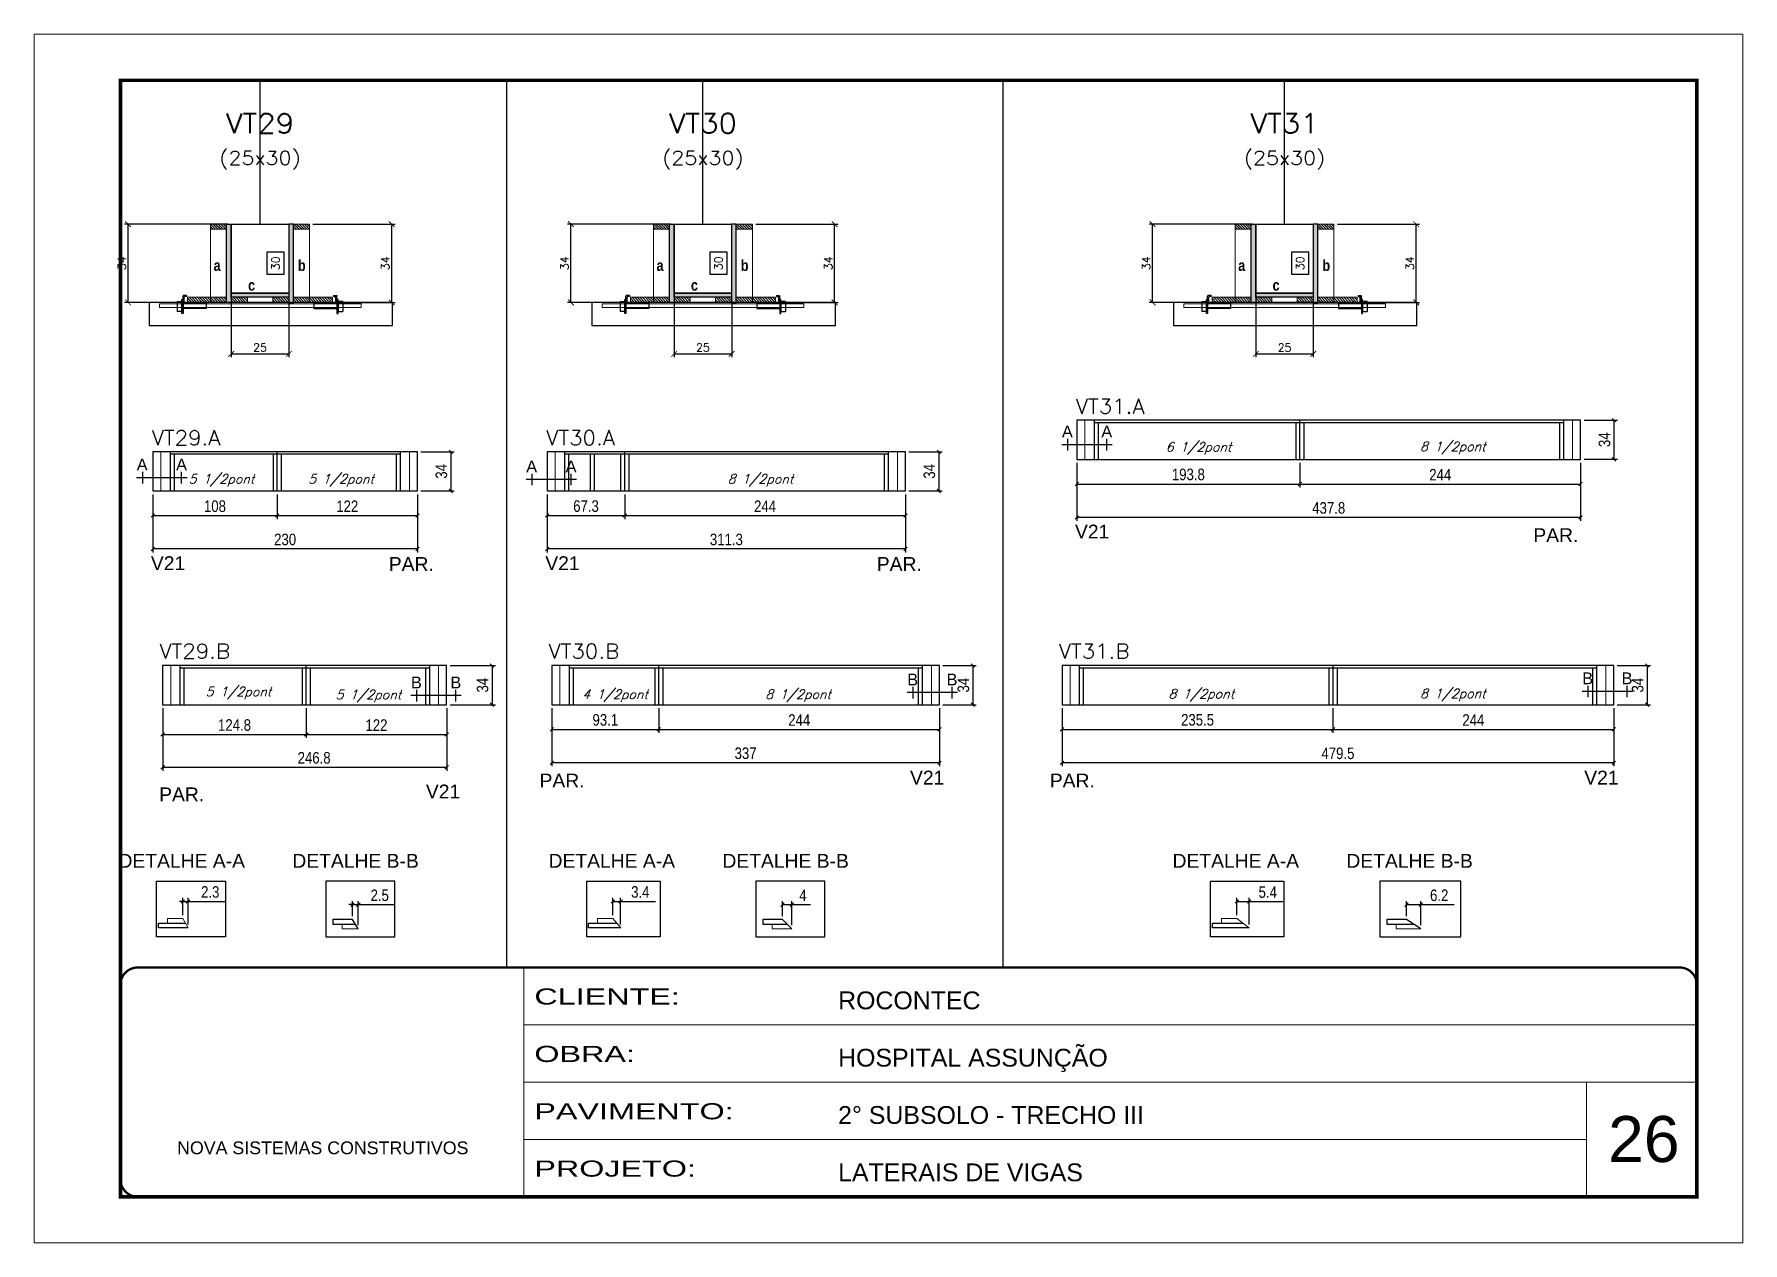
# Model space of a CAD drawing. Extents: x 137137 to 143418, y 10464 to 34486.
# Drawn here: x 138736 to 140221, y 26544 to 27594 of the extents above; entities that cross this region are included whole.
import ezdxf
from ezdxf.enums import TextEntityAlignment as Align

# ---------------------------------------------------------------- set-up
doc = ezdxf.new("R2010")
doc.units = 0
for name, pattern in [('CONTINUO', [0]), ('DASHED', [0.75, 0.5, -0.25]), ('HIDDEN', [0.375, 0.25, -0.125])]:
    doc.linetypes.add(name, pattern=pattern)
for name, color, linetype in [('5', 5, 'Continuous'), ('barrote', 251, 'Continuous'), ('COTA', 241, 'Continuous'), ('Cota Seção (2x)', 4, 'Continuous'), ('detalhes', 4, 'Continuous'), ('Painéis', 200, 'Continuous'), ('presilha', 1, 'Continuous'), ('SARR_2.2x7', 40, 'Continuous'), ('SARR_3.5x7', 81, 'Continuous'), ('texto', 7, 'Continuous'), ('Texto de Titulo', 7, 'Continuous'), ('Texto Qtd Sarr', 242, 'Continuous')]:
    doc.layers.add(name, color=color, linetype=linetype)
for name, color, linetype, lineweight in [('CARIMBO', 255, 'Continuous', 9), ('CONCRETO', 251, 'Continuous', 25), ('Escoras', 2, 'Continuous', 25), ('Folhas', 255, 'Continuous', 9), ('Hachura', 251, 'Continuous', 9), ('Madeira', 126, 'Continuous', 18), ('Sarr 2.2x7', 40, 'Continuous', 9), ('SARRAFO DE PRESSAO', 251, 'DASHED', 9), ('SCO-___-LAJ', 2, 'Continuous', 0), ('Texto Seção', 7, 'Continuous', 15)]:
    doc.layers.add(name, color=color, linetype=linetype, lineweight=lineweight)
doc.styles.add('ARIAL', font='arial.ttf')
doc.styles.add('COTA TECNICA', font='techl___.ttf', dxfattribs={"height": 10})
doc.styles.add('REGUA-120', font='ROMANS.shx', dxfattribs={"height": 15})
doc.styles.add('Romans', font='romans.shx')
doc.styles.get("Standard").update_dxf_attribs({"font": 'arial.ttf'})
doc.styles.add('TECNICA', font='techb___.ttf', dxfattribs={"height": 10})
doc.styles.add('Tecnologia', font='')
doc.styles.get('Tecnologia').set_extended_font_data('Forgotten Futurist')
doc.dimstyles.new('Cota Seção (2x)', dxfattribs={"dimtxt": 7, "dimasz": 5, "dimexe": 3, "dimexo": 3, "dimgap": 2, "dimtad": 3, "dimdec": 1, "dimlfac": 0.5, "dimzin": 12, "dimdsep": 46, "dimtxsty": 'Romans', "dimblk": 'ARCHTICK', "dimcen": 0, "dimclrd": 4, "dimclre": 4, "dimclrt": 1, "dimadec": 1, "dimazin": 3, "dimtfac": 1, "dimtdec": 1, "dimtmove": 0, "dimatfit": 3, "dimldrblk": 'OBLIQUE', "dimfxl": 1, "dimtolj": 1, "dimtzin": 12, "dimarcsym": 0})
doc.dimstyles.new('Cota Seção interna', dxfattribs={"dimtxt": 7, "dimasz": 6, "dimexe": 0.18, "dimexo": 2, "dimgap": -4, "dimtad": 3, "dimdec": 1, "dimlfac": 0.5, "dimzin": 12, "dimdsep": 46, "dimtxsty": 'Romans', "dimblk": 'ARCHTICK', "dimcen": 0.09, "dimse1": 1, "dimse2": 1, "dimsd1": 1, "dimsd2": 1, "dimclrd": 180, "dimclre": 5, "dimclrt": 1, "dimadec": 0, "dimazin": 3, "dimtfac": 1, "dimtdec": 1, "dimtofl": 0, "dimtmove": 0, "dimatfit": 3, "dimldrblk": 'ARCHTICK', "dimfxl": 1, "dimtolj": 1, "dimtzin": 0, "dimarcsym": 0})
doc.dimstyles.new('PAINEL', dxfattribs={"dimtxt": 10, "dimasz": 3, "dimexe": 3, "dimexo": 3, "dimgap": 3, "dimtad": 1, "dimdec": 1, "dimzin": 12, "dimdsep": 46, "dimtxsty": 'COTA TECNICA', "dimblk1": 'OBLIQUE', "dimblk2": 'OBLIQUE', "dimsah": 1, "dimcen": 0.9, "dimclrd": 4, "dimclre": 4, "dimclrt": 240, "dimadec": 1, "dimazin": 3, "dimtfac": 1, "dimtdec": 1, "dimtmove": 0, "dimatfit": 3, "dimfxl": 1, "dimtolj": 1, "dimtzin": 12, "dimarcsym": 0})
pattern_1 = [(315, (162766.0942, 19131.6818), (1.12253202, 1.12253202), [])]
pattern_2 = [(315, (162754.0942, 19131.6818), (1.12253202, 1.12253202), [])]
pattern_3 = [(315, (162260.6025, 19131.6818), (1.12253202, 1.12253202), [])]
pattern_4 = [(315, (162248.6025, 19131.6818), (1.12253202, 1.12253202), [])]
pattern_5 = [(315, (161875.6858, 19131.6818), (1.12253202, 1.12253202), [])]
pattern_6 = [(315, (161863.6858, 19131.6818), (1.12253202, 1.12253202), [])]

msp = doc.modelspace()

# ---------------------------------------------------------------- texts
at = {"layer": '5', "linetype": 'Continuous'}
for s, p in [('V21', (139640.36, 27156.22)), ('PAR.', (140038.73, 27153.09)), ('V21', (138837.22, 27128.77)), ('PAR.', (139044.01, 27128.03)), ('V21', (139180.03, 27128.77)), ('PAR.', (139468.13, 27128.03)), ('V21', (139496.99, 26942.48)), ('V21', (140082.97, 26942.48)), ('PAR.', (138844.44, 26927.9)), ('V21', (139076.22, 26930.44)), ('PAR.', (139175.01, 26939.93)), ('PAR.', (139618.49, 26939.93))]:
    msp.add_text(s, height=12, rotation=0.00004, dxfattribs=at).set_placement(p)
at = {"layer": '5', "color": 7, "linetype": 'Continuous'}
for s, p in [('DETALHE A-A', (138809.1, 26870.18)), ('DETALHE B-B', (138960.18, 26870.18)), ('DETALHE A-A', (139182.88, 26870.18)), ('DETALHE B-B', (139333.95, 26870.18)), ('DETALHE A-A', (139725.15, 26870.18)), ('DETALHE B-B', (139876.23, 26870.18))]:
    msp.add_text(s, height=12, rotation=359.99996, dxfattribs=at).set_placement(p)
at = {"layer": 'CARIMBO', "style": 'ARIAL'}
msp.add_text('26', height=40, dxfattribs=at).set_placement((140103.65, 26614.47))
at = {"layer": 'detalhes', "style": 'TECNICA'}
for s, p in [('b', (138965, 27388.65)), ('b', (139349.91, 27388.65)), ('b', (139855.41, 27388.65)), ('a', (138891.76, 27388.66)), ('a', (139276.68, 27388.66)), ('a', (139782.17, 27388.66)), ('c', (138921.67, 27371.56)), ('c', (139306.58, 27371.56)), ('c', (139812.07, 27371.56))]:
    msp.add_text(s, height=9.6, dxfattribs=at).set_placement(p)
at = {"layer": 'detalhes', "color": 0, "linetype": 'Continuous', "style": 'ARIAL'}
for s, p in [('A', (139633.75, 27249.11)), ('A', (139667.99, 27249.11)), ('A', (138829.63, 27220.42)), ('A', (138863.86, 27220.42)), ('A', (139168.17, 27218.81)), ('A', (139202.4, 27218.81)), ('B', (139068, 27031.1)), ('B', (139102.23, 27031.1)), ('B', (139499.28, 27033.69)), ('B', (139533.51, 27033.69)), ('B', (140085.94, 27034.73)), ('B', (140120.17, 27034.73))]:
    msp.add_text(s, height=10.22, dxfattribs=at).set_placement(p, align=Align.MIDDLE_CENTER)
at = {"layer": 'texto', "color": 2, "char_height": 8, "attachment_point": 5, "style": 'Romans'}
for s, insert in [('{\\Q19;\\C256;6 1/2pont}', (139747.75, 27234.47)), ('{\\Q19;\\C256;8 1/2pont}', (139968.76, 27234.81)), ('{\\Q19;\\C256;5 1/2pont}', (138898.55, 27206.63)), ('{\\Q19;\\C256;5 1/2pont}', (139002.51, 27206.63)), ('{\\Q19;\\C256;8 1/2pont}', (139366.98, 27206.63)), ('{\\Q19;\\C256;5 1/2pont}', (138913.33, 27021.87)), ('{\\Q19;\\C256;8 1/2pont}', (139968.76, 27020.2)), ('{\\Q19;\\C256;5 1/2pont}', (139026.26, 27019.3)), ('{\\Q19;\\C256;4 1/2pont}', (139240.66, 27019.58)), ('{\\Q19;\\C256;8 1/2pont}', (139399.72, 27019.58)), ('{\\Q19;\\C256;8 1/2pont}', (139750.15, 27019.95))]:
    msp.add_mtext(s, dxfattribs=dict(at, insert=insert))
at = {"layer": 'Texto Seção', "style": 'REGUA-120', "width": 1.05}
for s, p in [('VT31.A', (139641.1, 27264.63)), ('VT29.A', (138837.96, 27237.18)), ('VT30.A', (139180.77, 27237.18)), ('VT29.B', (138844.63, 27051.82)), ('VT30.B', (139182.82, 27051.82)), ('VT31.B', (139626.3, 27051.82))]:
    msp.add_text(s, height=13, dxfattribs=at).set_placement(p)

# ---------------------------------------------------------------- blocks, each defined once
blk = doc.blocks.new('_ArchTick')
at = {"color": 0, "linetype": 'ByBlock', "const_width": 0.15}
blk.add_lwpolyline([(-0.5, -0.5), (0.5, 0.5)], dxfattribs=at)
blk = doc.blocks.new('*D262')
at = {"layer": 'COTA', "color": 4, "lineweight": -2, "transparency": 16777216}
for p, q in [((139794.5, 27429.3), (139704.8, 27429.3)), ((139707.8, 27361.3), (139707.8, 27429.3)), ((139756.5, 27361.3), (139704.8, 27361.3))]:
    blk.add_line(p, q, dxfattribs=at)
at = {"layer": 'Defpoints', "color": 0, "transparency": 16777216}
for p in [(139707.8, 27429.3), (139797.5, 27429.3), (139759.5, 27361.3)]:
    blk.add_point(p, dxfattribs=at)
at = {"layer": 'COTA', "color": 4, "lineweight": -2, "transparency": 16777216, "xscale": 5, "yscale": 5, "zscale": 5}
for p, rotation in [((139707.8, 27429.3), 90), ((139707.8, 27361.3), 270)]:
    blk.add_blockref('_ArchTick', p, dxfattribs=dict(at, rotation=rotation))
at = {"layer": 'COTA', "color": 1, "transparency": 16777216, "insert": (139702.3, 27395.3), "char_height": 7, "attachment_point": 5, "rotation": 90, "style": 'Romans'}
blk.add_mtext('\\A1;34', dxfattribs=at)
blk = doc.blocks.new('_Oblique')
at = {"color": 0, "linetype": 'ByBlock', "lineweight": -2}
blk.add_line((-0.5, -0.5), (0.5, 0.5), dxfattribs=at)
blk = doc.blocks.new('*D263')
at = {"layer": 'COTA', "color": 4, "lineweight": -2, "transparency": 16777216}
for p, q in [((139868.5, 27429.3), (139939.9, 27429.3)), ((139936.9, 27361.3), (139936.9, 27429.3)), ((139888.5, 27361.3), (139939.9, 27361.3))]:
    blk.add_line(p, q, dxfattribs=at)
at = {"layer": 'Defpoints', "color": 0, "transparency": 16777216}
for p in [(139865.5, 27429.3), (139936.9, 27429.3), (139885.5, 27361.3)]:
    blk.add_point(p, dxfattribs=at)
at = {"layer": 'COTA', "color": 4, "lineweight": -2, "transparency": 16777216, "xscale": 5, "yscale": 5, "zscale": 5}
for p, rotation in [((139936.9, 27429.3), 90), ((139936.9, 27361.3), 270)]:
    blk.add_blockref('_ArchTick', p, dxfattribs=dict(at, rotation=rotation))
at = {"layer": 'COTA', "color": 1, "transparency": 16777216, "insert": (139931.4, 27395.3), "char_height": 7, "attachment_point": 5, "rotation": 90, "style": 'Romans'}
blk.add_mtext('\\A1;34', dxfattribs=at)
blk = doc.blocks.new('*D264')
at = {"layer": 'Cota Seção (2x)', "color": 180, "lineweight": -2, "transparency": 16777216}
for p, q in [((139843.5, 27405), (139828.5, 27405)), ((139828.5, 27405), (139828.5, 27385.7)), ((139843.5, 27385.7), (139843.5, 27405)), ((139828.5, 27385.7), (139843.5, 27385.7))]:
    blk.add_line(p, q, dxfattribs=at)
at = {"layer": 'Defpoints', "color": 0, "transparency": 16777216}
for p in [(139847.5, 27429.3), (139847.5, 27429.3), (139847.5, 27369.3)]:
    blk.add_point(p, dxfattribs=at)
at = {"layer": 'Cota Seção (2x)', "color": 1, "transparency": 16777216, "insert": (139836, 27395.3), "char_height": 7, "attachment_point": 5, "rotation": 90, "style": 'Romans'}
blk.add_mtext('\\A1;30', dxfattribs=at)
blk = doc.blocks.new('titulo1')
at = {"layer": 'Defpoints', "color": 252, "linetype": 'HIDDEN', "ltscale": 2}
blk.add_line((0, 0), (0, 125), dxfattribs=at)
at = {"layer": 'Defpoints', "style": 'Romans', "oblique": 15}
blk.add_attdef('FOLHA', text='', height=10, dxfattribs=at).set_placement((0, 15.6), align=Align.MIDDLE_CENTER)
at = {"layer": 'Texto Qtd Sarr', "color": 3, "style": 'Romans', "oblique": 15}
for tag, height, p in [('TITULO', 17, (0, 71.4)), ('SEÇÃO', 12, (0, 41.5))]:
    blk.add_attdef(tag, text='', height=height, dxfattribs=at).set_placement(p, align=Align.MIDDLE_CENTER)
blk = doc.blocks.new('PRESILHA METÁLICA 1')
at = {"layer": 'presilha'}
for p, q in [((0, 13), (6, 13)), ((0, 13), (0, 0)), ((6, 0), (0, 0)), ((6, 15.5), (7.5, 15.5)), ((6, -2.5), (6, 15.5)), ((6, 13), (6, 0)), ((7.5, 10.6), (7.5, 19.9)), ((7.5, 15.5), (7.5, -2.5)), ((37.5, 4.1), (7.5, 4.1)), ((12, 21), (8.6, 21)), ((9, 11.6), (9, 18.9)), ((12, 19.5), (9.6, 19.5)), ((37.5, 11), (9.6, 11)), ((12, 21), (12, 19.5)), ((37.5, 11), (37.5, 4.1)), ((7.5, -2.5), (6, -2.5))]:
    blk.add_line(p, q, dxfattribs=at)
for centre, radius, start, end in [((8.6, 19.9), 1.14, 90, 180), ((9.6, 18.9), 0.57, 90, 180), ((9.6, 11.6), 0.57, 180, 270)]:
    blk.add_arc(centre, radius, start, end, dxfattribs=at)
blk = doc.blocks.new('*D265')
at = {"layer": 'COTA', "color": 4, "lineweight": -2, "transparency": 16777216}
for p, q in [((139797.5, 27362.7), (139797.5, 27313.6)), ((139847.5, 27362.7), (139847.5, 27313.6)), ((139797.5, 27316.6), (139847.5, 27316.6))]:
    blk.add_line(p, q, dxfattribs=at)
at = {"layer": 'Defpoints', "color": 0, "transparency": 16777216}
for p in [(139797.5, 27365.7), (139847.5, 27365.7), (139847.5, 27316.6)]:
    blk.add_point(p, dxfattribs=at)
at = {"layer": 'COTA', "color": 4, "lineweight": -2, "transparency": 16777216, "xscale": 5, "yscale": 5, "zscale": 5, "rotation": 180}
blk.add_blockref('_ArchTick', (139797.5, 27316.6), dxfattribs=at)
at = {"layer": 'COTA', "color": 4, "lineweight": -2, "transparency": 16777216, "xscale": 5, "yscale": 5, "zscale": 5}
blk.add_blockref('_ArchTick', (139847.5, 27316.6), dxfattribs=at)
at = {"layer": 'COTA', "color": 1, "transparency": 16777216, "insert": (139822.5, 27322.1), "char_height": 7, "attachment_point": 5, "style": 'Romans'}
blk.add_mtext('\\A1;25', dxfattribs=at)
blk = doc.blocks.new('*D266')
at = {"layer": 'COTA', "color": 4, "linetype": 'ByBlock', "lineweight": -2, "transparency": 16777216}
for p, q in [((140082.8, 27259), (140111.8, 27259)), ((140108.8, 27259), (140108.8, 27225)), ((140082.8, 27225), (140111.8, 27225))]:
    blk.add_line(p, q, dxfattribs=at)
at = {"layer": 'Defpoints', "color": 0, "linetype": 'ByBlock', "transparency": 16777216}
for p in [(140079.8, 27259), (140079.8, 27225), (140108.8, 27225)]:
    blk.add_point(p, dxfattribs=at)
at = {"layer": 'COTA', "color": 4, "linetype": 'ByBlock', "lineweight": -2, "transparency": 16777216, "xscale": 3, "yscale": 3, "zscale": 3}
for p, rotation in [((140108.8, 27259), 90), ((140108.8, 27225), 270)]:
    blk.add_blockref('_Oblique', p, dxfattribs=dict(at, rotation=rotation))
at = {"layer": 'COTA', "color": 240, "linetype": 'ByBlock', "transparency": 16777216, "insert": (140100.6, 27242), "char_height": 10, "attachment_point": 5, "rotation": 90, "style": 'COTA TECNICA'}
blk.add_mtext('\\A1;34', dxfattribs=at)
blk = doc.blocks.new('*D267')
at = {"layer": 'Defpoints', "color": 0, "linetype": 'ByBlock', "transparency": 16777216}
for p in [(139642, 27225), (140079.8, 27225), (139642, 27174.5)]:
    blk.add_point(p, dxfattribs=at)
at = {"layer": 'Escoras', "color": 4, "linetype": 'ByBlock', "lineweight": -2, "transparency": 16777216}
for p, q in [((139642, 27222), (139642, 27171.5)), ((140079.8, 27222), (140079.8, 27171.5)), ((140079.8, 27174.5), (139642, 27174.5))]:
    blk.add_line(p, q, dxfattribs=at)
at = {"layer": 'Escoras', "color": 4, "linetype": 'ByBlock', "lineweight": -2, "transparency": 16777216, "xscale": 3, "yscale": 3, "zscale": 3, "rotation": 180}
blk.add_blockref('_Oblique', (139642, 27174.5), dxfattribs=at)
at = {"layer": 'Escoras', "color": 4, "linetype": 'ByBlock', "lineweight": -2, "transparency": 16777216, "xscale": 3, "yscale": 3, "zscale": 3}
blk.add_blockref('_Oblique', (140079.8, 27174.5), dxfattribs=at)
at = {"layer": 'Escoras', "color": 240, "linetype": 'ByBlock', "transparency": 16777216, "insert": (139860.9, 27182.7), "char_height": 10, "attachment_point": 5, "style": 'COTA TECNICA'}
blk.add_mtext('\\A1;437.8', dxfattribs=at)
blk = doc.blocks.new('*D825')
at = {"layer": 'Defpoints', "color": 0, "linetype": 'ByBlock', "transparency": 16777216}
for p in [(139642, 27225), (139835.8, 27225), (139835.8, 27203.5)]:
    blk.add_point(p, dxfattribs=at)
at = {"layer": 'Escoras', "color": 4, "linetype": 'ByBlock', "lineweight": -2, "transparency": 16777216}
for p, q in [((139642, 27222), (139642, 27200.5)), ((139835.8, 27222), (139835.8, 27200.5)), ((139642, 27203.5), (139835.8, 27203.5))]:
    blk.add_line(p, q, dxfattribs=at)
at = {"layer": 'Escoras', "color": 4, "linetype": 'ByBlock', "lineweight": -2, "transparency": 16777216, "xscale": 3, "yscale": 3, "zscale": 3, "rotation": 180}
blk.add_blockref('_Oblique', (139642, 27203.5), dxfattribs=at)
at = {"layer": 'Escoras', "color": 4, "linetype": 'ByBlock', "lineweight": -2, "transparency": 16777216, "xscale": 3, "yscale": 3, "zscale": 3}
blk.add_blockref('_Oblique', (139835.8, 27203.5), dxfattribs=at)
at = {"layer": 'Escoras', "color": 240, "linetype": 'ByBlock', "transparency": 16777216, "insert": (139738.9, 27211.8), "char_height": 10, "attachment_point": 5, "style": 'COTA TECNICA'}
blk.add_mtext('\\A1;193.8', dxfattribs=at)
blk = doc.blocks.new('*D826')
at = {"layer": 'Defpoints', "color": 0, "linetype": 'ByBlock', "transparency": 16777216}
for p in [(139835.8, 27225), (140079.8, 27225), (140079.8, 27203.5)]:
    blk.add_point(p, dxfattribs=at)
at = {"layer": 'Escoras', "color": 4, "linetype": 'ByBlock', "lineweight": -2, "transparency": 16777216}
for p, q in [((139835.8, 27222), (139835.8, 27200.5)), ((140079.8, 27222), (140079.8, 27200.5)), ((139835.8, 27203.5), (140079.8, 27203.5))]:
    blk.add_line(p, q, dxfattribs=at)
at = {"layer": 'Escoras', "color": 4, "linetype": 'ByBlock', "lineweight": -2, "transparency": 16777216, "xscale": 3, "yscale": 3, "zscale": 3, "rotation": 180}
blk.add_blockref('_Oblique', (139835.8, 27203.5), dxfattribs=at)
at = {"layer": 'Escoras', "color": 4, "linetype": 'ByBlock', "lineweight": -2, "transparency": 16777216, "xscale": 3, "yscale": 3, "zscale": 3}
blk.add_blockref('_Oblique', (140079.8, 27203.5), dxfattribs=at)
at = {"layer": 'Escoras', "color": 240, "linetype": 'ByBlock', "transparency": 16777216, "insert": (139957.8, 27211.6), "char_height": 10, "attachment_point": 5, "style": 'COTA TECNICA'}
blk.add_mtext('\\A1;244', dxfattribs=at)
blk = doc.blocks.new('*D268')
at = {"layer": 'COTA', "color": 4, "linetype": 'ByBlock', "lineweight": -2, "transparency": 16777216}
for p, q in [((140111.6, 27045.8), (140140.6, 27045.8)), ((140137.6, 27045.8), (140137.6, 27011.8)), ((140111.6, 27011.8), (140140.6, 27011.8))]:
    blk.add_line(p, q, dxfattribs=at)
at = {"layer": 'Defpoints', "color": 0, "linetype": 'ByBlock', "transparency": 16777216}
for p in [(140108.6, 27045.8), (140108.6, 27011.8), (140137.6, 27011.8)]:
    blk.add_point(p, dxfattribs=at)
at = {"layer": 'COTA', "color": 4, "linetype": 'ByBlock', "lineweight": -2, "transparency": 16777216, "xscale": 3, "yscale": 3, "zscale": 3}
for p, rotation in [((140137.6, 27045.8), 90), ((140137.6, 27011.8), 270)]:
    blk.add_blockref('_Oblique', p, dxfattribs=dict(at, rotation=rotation))
at = {"layer": 'COTA', "color": 240, "linetype": 'ByBlock', "transparency": 16777216, "insert": (140129.4, 27028.8), "char_height": 10, "attachment_point": 5, "rotation": 90, "style": 'COTA TECNICA'}
blk.add_mtext('\\A1;34', dxfattribs=at)
blk = doc.blocks.new('*D269')
at = {"layer": 'Defpoints', "color": 0, "linetype": 'ByBlock', "transparency": 16777216}
for p in [(139629.1, 27011.8), (140108.6, 27011.8), (139629.1, 26961.3)]:
    blk.add_point(p, dxfattribs=at)
at = {"layer": 'Escoras', "color": 4, "linetype": 'ByBlock', "lineweight": -2, "transparency": 16777216}
for p, q in [((139629.1, 27008.8), (139629.1, 26958.3)), ((140108.6, 27008.8), (140108.6, 26958.3)), ((140108.6, 26961.3), (139629.1, 26961.3))]:
    blk.add_line(p, q, dxfattribs=at)
at = {"layer": 'Escoras', "color": 4, "linetype": 'ByBlock', "lineweight": -2, "transparency": 16777216, "xscale": 3, "yscale": 3, "zscale": 3, "rotation": 180}
blk.add_blockref('_Oblique', (139629.1, 26961.3), dxfattribs=at)
at = {"layer": 'Escoras', "color": 4, "linetype": 'ByBlock', "lineweight": -2, "transparency": 16777216, "xscale": 3, "yscale": 3, "zscale": 3}
blk.add_blockref('_Oblique', (140108.6, 26961.3), dxfattribs=at)
at = {"layer": 'Escoras', "color": 240, "linetype": 'ByBlock', "transparency": 16777216, "insert": (139868.9, 26969.5), "char_height": 10, "attachment_point": 5, "style": 'COTA TECNICA'}
blk.add_mtext('\\A1;479.5', dxfattribs=at)
blk = doc.blocks.new('*D827')
at = {"layer": 'Defpoints', "color": 0, "linetype": 'ByBlock', "transparency": 16777216}
for p in [(139629.1, 27011.8), (139864.6, 27011.8), (139864.6, 26990.4)]:
    blk.add_point(p, dxfattribs=at)
at = {"layer": 'Escoras', "color": 4, "linetype": 'ByBlock', "lineweight": -2, "transparency": 16777216}
for p, q in [((139629.1, 27008.8), (139629.1, 26987.4)), ((139864.6, 27008.8), (139864.6, 26987.4)), ((139629.1, 26990.4), (139864.6, 26990.4))]:
    blk.add_line(p, q, dxfattribs=at)
at = {"layer": 'Escoras', "color": 4, "linetype": 'ByBlock', "lineweight": -2, "transparency": 16777216, "xscale": 3, "yscale": 3, "zscale": 3, "rotation": 180}
blk.add_blockref('_Oblique', (139629.1, 26990.4), dxfattribs=at)
at = {"layer": 'Escoras', "color": 4, "linetype": 'ByBlock', "lineweight": -2, "transparency": 16777216, "xscale": 3, "yscale": 3, "zscale": 3}
blk.add_blockref('_Oblique', (139864.6, 26990.4), dxfattribs=at)
at = {"layer": 'Escoras', "color": 240, "linetype": 'ByBlock', "transparency": 16777216, "insert": (139746.9, 26998.6), "char_height": 10, "attachment_point": 5, "style": 'COTA TECNICA'}
blk.add_mtext('\\A1;235.5', dxfattribs=at)
blk = doc.blocks.new('*D828')
at = {"layer": 'Defpoints', "color": 0, "linetype": 'ByBlock', "transparency": 16777216}
for p in [(139864.6, 27011.8), (140108.6, 27011.8), (140108.6, 26990.4)]:
    blk.add_point(p, dxfattribs=at)
at = {"layer": 'Escoras', "color": 4, "linetype": 'ByBlock', "lineweight": -2, "transparency": 16777216}
for p, q in [((139864.6, 27008.8), (139864.6, 26987.4)), ((140108.6, 27008.8), (140108.6, 26987.4)), ((139864.6, 26990.4), (140108.6, 26990.4))]:
    blk.add_line(p, q, dxfattribs=at)
at = {"layer": 'Escoras', "color": 4, "linetype": 'ByBlock', "lineweight": -2, "transparency": 16777216, "xscale": 3, "yscale": 3, "zscale": 3, "rotation": 180}
blk.add_blockref('_Oblique', (139864.6, 26990.4), dxfattribs=at)
at = {"layer": 'Escoras', "color": 4, "linetype": 'ByBlock', "lineweight": -2, "transparency": 16777216, "xscale": 3, "yscale": 3, "zscale": 3}
blk.add_blockref('_Oblique', (140108.6, 26990.4), dxfattribs=at)
at = {"layer": 'Escoras', "color": 240, "linetype": 'ByBlock', "transparency": 16777216, "insert": (139986.6, 26998.5), "char_height": 10, "attachment_point": 5, "style": 'COTA TECNICA'}
blk.add_mtext('\\A1;244', dxfattribs=at)
blk = doc.blocks.new('*D279')
at = {"layer": 'COTA', "color": 4, "lineweight": -2, "transparency": 16777216}
for p, q in [((139289, 27429.3), (139199.3, 27429.3)), ((139202.3, 27361.3), (139202.3, 27429.3)), ((139251, 27361.3), (139199.3, 27361.3))]:
    blk.add_line(p, q, dxfattribs=at)
at = {"layer": 'Defpoints', "color": 0, "transparency": 16777216}
for p in [(139202.3, 27429.3), (139292, 27429.3), (139254, 27361.3)]:
    blk.add_point(p, dxfattribs=at)
at = {"layer": 'COTA', "color": 4, "lineweight": -2, "transparency": 16777216, "xscale": 5, "yscale": 5, "zscale": 5}
for p, rotation in [((139202.3, 27429.3), 90), ((139202.3, 27361.3), 270)]:
    blk.add_blockref('_ArchTick', p, dxfattribs=dict(at, rotation=rotation))
at = {"layer": 'COTA', "color": 1, "transparency": 16777216, "insert": (139196.8, 27395.3), "char_height": 7, "attachment_point": 5, "rotation": 90, "style": 'Romans'}
blk.add_mtext('\\A1;34', dxfattribs=at)
blk = doc.blocks.new('*D280')
at = {"layer": 'COTA', "color": 4, "lineweight": -2, "transparency": 16777216}
for p, q in [((139363, 27429.3), (139434.5, 27429.3)), ((139431.5, 27361.3), (139431.5, 27429.3)), ((139383, 27361.3), (139434.5, 27361.3))]:
    blk.add_line(p, q, dxfattribs=at)
at = {"layer": 'Defpoints', "color": 0, "transparency": 16777216}
for p in [(139360, 27429.3), (139431.5, 27429.3), (139380, 27361.3)]:
    blk.add_point(p, dxfattribs=at)
at = {"layer": 'COTA', "color": 4, "lineweight": -2, "transparency": 16777216, "xscale": 5, "yscale": 5, "zscale": 5}
for p, rotation in [((139431.5, 27429.3), 90), ((139431.5, 27361.3), 270)]:
    blk.add_blockref('_ArchTick', p, dxfattribs=dict(at, rotation=rotation))
at = {"layer": 'COTA', "color": 1, "transparency": 16777216, "insert": (139426, 27395.3), "char_height": 7, "attachment_point": 5, "rotation": 90, "style": 'Romans'}
blk.add_mtext('\\A1;34', dxfattribs=at)
blk = doc.blocks.new('*D281')
at = {"layer": 'Cota Seção (2x)', "color": 180, "lineweight": -2, "transparency": 16777216}
for p, q in [((139338, 27405), (139323, 27405)), ((139323, 27405), (139323, 27385.7)), ((139338, 27385.7), (139338, 27405)), ((139323, 27385.7), (139338, 27385.7))]:
    blk.add_line(p, q, dxfattribs=at)
at = {"layer": 'Defpoints', "color": 0, "transparency": 16777216}
for p in [(139342, 27429.3), (139342, 27429.3), (139342, 27369.3)]:
    blk.add_point(p, dxfattribs=at)
at = {"layer": 'Cota Seção (2x)', "color": 1, "transparency": 16777216, "insert": (139330.5, 27395.3), "char_height": 7, "attachment_point": 5, "rotation": 90, "style": 'Romans'}
blk.add_mtext('\\A1;30', dxfattribs=at)
blk = doc.blocks.new('*D282')
at = {"layer": 'COTA', "color": 4, "lineweight": -2, "transparency": 16777216}
for p, q in [((139292, 27362.7), (139292, 27313.6)), ((139342, 27362.7), (139342, 27313.6)), ((139292, 27316.6), (139342, 27316.6))]:
    blk.add_line(p, q, dxfattribs=at)
at = {"layer": 'Defpoints', "color": 0, "transparency": 16777216}
for p in [(139292, 27365.7), (139342, 27365.7), (139342, 27316.6)]:
    blk.add_point(p, dxfattribs=at)
at = {"layer": 'COTA', "color": 4, "lineweight": -2, "transparency": 16777216, "xscale": 5, "yscale": 5, "zscale": 5, "rotation": 180}
blk.add_blockref('_ArchTick', (139292, 27316.6), dxfattribs=at)
at = {"layer": 'COTA', "color": 4, "lineweight": -2, "transparency": 16777216, "xscale": 5, "yscale": 5, "zscale": 5}
blk.add_blockref('_ArchTick', (139342, 27316.6), dxfattribs=at)
at = {"layer": 'COTA', "color": 1, "transparency": 16777216, "insert": (139317, 27322.1), "char_height": 7, "attachment_point": 5, "style": 'Romans'}
blk.add_mtext('\\A1;25', dxfattribs=at)
blk = doc.blocks.new('*D283')
at = {"layer": 'COTA', "color": 4, "linetype": 'ByBlock', "lineweight": -2, "transparency": 16777216}
for p, q in [((139496, 27231.5), (139525, 27231.5)), ((139522, 27231.5), (139522, 27197.5)), ((139496, 27197.5), (139525, 27197.5))]:
    blk.add_line(p, q, dxfattribs=at)
at = {"layer": 'Defpoints', "color": 0, "linetype": 'ByBlock', "transparency": 16777216}
for p in [(139493, 27231.5), (139493, 27197.5), (139522, 27197.5)]:
    blk.add_point(p, dxfattribs=at)
at = {"layer": 'COTA', "color": 4, "linetype": 'ByBlock', "lineweight": -2, "transparency": 16777216, "xscale": 3, "yscale": 3, "zscale": 3}
for p, rotation in [((139522, 27231.5), 90), ((139522, 27197.5), 270)]:
    blk.add_blockref('_Oblique', p, dxfattribs=dict(at, rotation=rotation))
at = {"layer": 'COTA', "color": 240, "linetype": 'ByBlock', "transparency": 16777216, "insert": (139513.8, 27214.5), "char_height": 10, "attachment_point": 5, "rotation": 90, "style": 'COTA TECNICA'}
blk.add_mtext('\\A1;34', dxfattribs=at)
blk = doc.blocks.new('*D284')
at = {"layer": 'Defpoints', "color": 0, "linetype": 'ByBlock', "transparency": 16777216}
for p in [(139181.7, 27197.5), (139493, 27197.5), (139181.7, 27147.1)]:
    blk.add_point(p, dxfattribs=at)
at = {"layer": 'Escoras', "color": 4, "linetype": 'ByBlock', "lineweight": -2, "transparency": 16777216}
for p, q in [((139181.7, 27194.5), (139181.7, 27144.1)), ((139493, 27194.5), (139493, 27144.1)), ((139493, 27147.1), (139181.7, 27147.1))]:
    blk.add_line(p, q, dxfattribs=at)
at = {"layer": 'Escoras', "color": 4, "linetype": 'ByBlock', "lineweight": -2, "transparency": 16777216, "xscale": 3, "yscale": 3, "zscale": 3, "rotation": 180}
blk.add_blockref('_Oblique', (139181.7, 27147.1), dxfattribs=at)
at = {"layer": 'Escoras', "color": 4, "linetype": 'ByBlock', "lineweight": -2, "transparency": 16777216, "xscale": 3, "yscale": 3, "zscale": 3}
blk.add_blockref('_Oblique', (139493, 27147.1), dxfattribs=at)
at = {"layer": 'Escoras', "color": 240, "linetype": 'ByBlock', "transparency": 16777216, "insert": (139337.4, 27155.3), "char_height": 10, "attachment_point": 5, "style": 'COTA TECNICA'}
blk.add_mtext('\\A1;311.3', dxfattribs=at)
blk = doc.blocks.new('*D835')
at = {"layer": 'Defpoints', "color": 0, "linetype": 'ByBlock', "transparency": 16777216}
for p in [(139181.7, 27197.5), (139249, 27197.5), (139249, 27176.1)]:
    blk.add_point(p, dxfattribs=at)
at = {"layer": 'Escoras', "color": 4, "linetype": 'ByBlock', "lineweight": -2, "transparency": 16777216}
for p, q in [((139181.7, 27194.5), (139181.7, 27173.1)), ((139249, 27194.5), (139249, 27173.1)), ((139181.7, 27176.1), (139249, 27176.1))]:
    blk.add_line(p, q, dxfattribs=at)
at = {"layer": 'Escoras', "color": 4, "linetype": 'ByBlock', "lineweight": -2, "transparency": 16777216, "xscale": 3, "yscale": 3, "zscale": 3, "rotation": 180}
blk.add_blockref('_Oblique', (139181.7, 27176.1), dxfattribs=at)
at = {"layer": 'Escoras', "color": 4, "linetype": 'ByBlock', "lineweight": -2, "transparency": 16777216, "xscale": 3, "yscale": 3, "zscale": 3}
blk.add_blockref('_Oblique', (139249, 27176.1), dxfattribs=at)
at = {"layer": 'Escoras', "color": 240, "linetype": 'ByBlock', "transparency": 16777216, "insert": (139215.4, 27184.3), "char_height": 10, "attachment_point": 5, "style": 'COTA TECNICA'}
blk.add_mtext('\\A1;67.3', dxfattribs=at)
blk = doc.blocks.new('*D836')
at = {"layer": 'Defpoints', "color": 0, "linetype": 'ByBlock', "transparency": 16777216}
for p in [(139249, 27197.5), (139493, 27197.5), (139493, 27176.1)]:
    blk.add_point(p, dxfattribs=at)
at = {"layer": 'Escoras', "color": 4, "linetype": 'ByBlock', "lineweight": -2, "transparency": 16777216}
for p, q in [((139249, 27194.5), (139249, 27173.1)), ((139493, 27194.5), (139493, 27173.1)), ((139249, 27176.1), (139493, 27176.1))]:
    blk.add_line(p, q, dxfattribs=at)
at = {"layer": 'Escoras', "color": 4, "linetype": 'ByBlock', "lineweight": -2, "transparency": 16777216, "xscale": 3, "yscale": 3, "zscale": 3, "rotation": 180}
blk.add_blockref('_Oblique', (139249, 27176.1), dxfattribs=at)
at = {"layer": 'Escoras', "color": 4, "linetype": 'ByBlock', "lineweight": -2, "transparency": 16777216, "xscale": 3, "yscale": 3, "zscale": 3}
blk.add_blockref('_Oblique', (139493, 27176.1), dxfattribs=at)
at = {"layer": 'Escoras', "color": 240, "linetype": 'ByBlock', "transparency": 16777216, "insert": (139371, 27184.2), "char_height": 10, "attachment_point": 5, "style": 'COTA TECNICA'}
blk.add_mtext('\\A1;244', dxfattribs=at)
blk = doc.blocks.new('*D285')
at = {"layer": 'COTA', "color": 4, "linetype": 'ByBlock', "lineweight": -2, "transparency": 16777216}
for p, q in [((139525.6, 27045.8), (139554.6, 27045.8)), ((139551.6, 27045.8), (139551.6, 27011.8)), ((139525.6, 27011.8), (139554.6, 27011.8))]:
    blk.add_line(p, q, dxfattribs=at)
at = {"layer": 'Defpoints', "color": 0, "linetype": 'ByBlock', "transparency": 16777216}
for p in [(139522.6, 27045.8), (139522.6, 27011.8), (139551.6, 27011.8)]:
    blk.add_point(p, dxfattribs=at)
at = {"layer": 'COTA', "color": 4, "linetype": 'ByBlock', "lineweight": -2, "transparency": 16777216, "xscale": 3, "yscale": 3, "zscale": 3}
for p, rotation in [((139551.6, 27045.8), 90), ((139551.6, 27011.8), 270)]:
    blk.add_blockref('_Oblique', p, dxfattribs=dict(at, rotation=rotation))
at = {"layer": 'COTA', "color": 240, "linetype": 'ByBlock', "transparency": 16777216, "insert": (139543.4, 27028.8), "char_height": 10, "attachment_point": 5, "rotation": 90, "style": 'COTA TECNICA'}
blk.add_mtext('\\A1;34', dxfattribs=at)
blk = doc.blocks.new('*D286')
at = {"layer": 'Defpoints', "color": 0, "linetype": 'ByBlock', "transparency": 16777216}
for p in [(139185.6, 27011.8), (139522.6, 27011.8), (139185.6, 26961.3)]:
    blk.add_point(p, dxfattribs=at)
at = {"layer": 'Escoras', "color": 4, "linetype": 'ByBlock', "lineweight": -2, "transparency": 16777216}
for p, q in [((139185.6, 27008.8), (139185.6, 26958.3)), ((139522.6, 27008.8), (139522.6, 26958.3)), ((139522.6, 26961.3), (139185.6, 26961.3))]:
    blk.add_line(p, q, dxfattribs=at)
at = {"layer": 'Escoras', "color": 4, "linetype": 'ByBlock', "lineweight": -2, "transparency": 16777216, "xscale": 3, "yscale": 3, "zscale": 3, "rotation": 180}
blk.add_blockref('_Oblique', (139185.6, 26961.3), dxfattribs=at)
at = {"layer": 'Escoras', "color": 4, "linetype": 'ByBlock', "lineweight": -2, "transparency": 16777216, "xscale": 3, "yscale": 3, "zscale": 3}
blk.add_blockref('_Oblique', (139522.6, 26961.3), dxfattribs=at)
at = {"layer": 'Escoras', "color": 240, "linetype": 'ByBlock', "transparency": 16777216, "insert": (139354.1, 26969.6), "char_height": 10, "attachment_point": 5, "style": 'COTA TECNICA'}
blk.add_mtext('\\A1;337', dxfattribs=at)
blk = doc.blocks.new('*D837')
at = {"layer": 'Defpoints', "color": 0, "linetype": 'ByBlock', "transparency": 16777216}
for p in [(139185.6, 27011.8), (139278.7, 27011.8), (139278.7, 26990.4)]:
    blk.add_point(p, dxfattribs=at)
at = {"layer": 'Escoras', "color": 4, "linetype": 'ByBlock', "lineweight": -2, "transparency": 16777216}
for p, q in [((139185.6, 27008.8), (139185.6, 26987.4)), ((139278.7, 27008.8), (139278.7, 26987.4)), ((139185.6, 26990.4), (139278.7, 26990.4))]:
    blk.add_line(p, q, dxfattribs=at)
at = {"layer": 'Escoras', "color": 4, "linetype": 'ByBlock', "lineweight": -2, "transparency": 16777216, "xscale": 3, "yscale": 3, "zscale": 3, "rotation": 180}
blk.add_blockref('_Oblique', (139185.6, 26990.4), dxfattribs=at)
at = {"layer": 'Escoras', "color": 4, "linetype": 'ByBlock', "lineweight": -2, "transparency": 16777216, "xscale": 3, "yscale": 3, "zscale": 3}
blk.add_blockref('_Oblique', (139278.7, 26990.4), dxfattribs=at)
at = {"layer": 'Escoras', "color": 240, "linetype": 'ByBlock', "transparency": 16777216, "insert": (139232.2, 26998.6), "char_height": 10, "attachment_point": 5, "style": 'COTA TECNICA'}
blk.add_mtext('\\A1;93.1', dxfattribs=at)
blk = doc.blocks.new('*D838')
at = {"layer": 'Defpoints', "color": 0, "linetype": 'ByBlock', "transparency": 16777216}
for p in [(139278.7, 27011.8), (139522.6, 27011.8), (139522.6, 26990.4)]:
    blk.add_point(p, dxfattribs=at)
at = {"layer": 'Escoras', "color": 4, "linetype": 'ByBlock', "lineweight": -2, "transparency": 16777216}
for p, q in [((139278.7, 27008.8), (139278.7, 26987.4)), ((139522.6, 27008.8), (139522.6, 26987.4)), ((139278.7, 26990.4), (139522.6, 26990.4))]:
    blk.add_line(p, q, dxfattribs=at)
at = {"layer": 'Escoras', "color": 4, "linetype": 'ByBlock', "lineweight": -2, "transparency": 16777216, "xscale": 3, "yscale": 3, "zscale": 3, "rotation": 180}
blk.add_blockref('_Oblique', (139278.7, 26990.4), dxfattribs=at)
at = {"layer": 'Escoras', "color": 4, "linetype": 'ByBlock', "lineweight": -2, "transparency": 16777216, "xscale": 3, "yscale": 3, "zscale": 3}
blk.add_blockref('_Oblique', (139522.6, 26990.4), dxfattribs=at)
at = {"layer": 'Escoras', "color": 240, "linetype": 'ByBlock', "transparency": 16777216, "insert": (139400.7, 26998.5), "char_height": 10, "attachment_point": 5, "style": 'COTA TECNICA'}
blk.add_mtext('\\A1;244', dxfattribs=at)
blk = doc.blocks.new('*D287')
at = {"layer": 'COTA', "color": 4, "lineweight": -2, "transparency": 16777216}
for p, q in [((138904.1, 27429.3), (138814.4, 27429.3)), ((138817.4, 27361.3), (138817.4, 27429.3)), ((138866.1, 27361.3), (138814.4, 27361.3))]:
    blk.add_line(p, q, dxfattribs=at)
at = {"layer": 'Defpoints', "color": 0, "transparency": 16777216}
for p in [(138817.4, 27429.3), (138907.1, 27429.3), (138869.1, 27361.3)]:
    blk.add_point(p, dxfattribs=at)
at = {"layer": 'COTA', "color": 4, "lineweight": -2, "transparency": 16777216, "xscale": 5, "yscale": 5, "zscale": 5}
for p, rotation in [((138817.4, 27429.3), 90), ((138817.4, 27361.3), 270)]:
    blk.add_blockref('_ArchTick', p, dxfattribs=dict(at, rotation=rotation))
at = {"layer": 'COTA', "color": 1, "transparency": 16777216, "insert": (138811.9, 27395.3), "char_height": 7, "attachment_point": 5, "rotation": 90, "style": 'Romans'}
blk.add_mtext('\\A1;34', dxfattribs=at)
blk = doc.blocks.new('*D288')
at = {"layer": 'COTA', "color": 4, "lineweight": -2, "transparency": 16777216}
for p, q in [((138978.1, 27429.3), (139049.5, 27429.3)), ((139046.5, 27361.3), (139046.5, 27429.3)), ((138998.1, 27361.3), (139049.5, 27361.3))]:
    blk.add_line(p, q, dxfattribs=at)
at = {"layer": 'Defpoints', "color": 0, "transparency": 16777216}
for p in [(138975.1, 27429.3), (139046.5, 27429.3), (138995.1, 27361.3)]:
    blk.add_point(p, dxfattribs=at)
at = {"layer": 'COTA', "color": 4, "lineweight": -2, "transparency": 16777216, "xscale": 5, "yscale": 5, "zscale": 5}
for p, rotation in [((139046.5, 27429.3), 90), ((139046.5, 27361.3), 270)]:
    blk.add_blockref('_ArchTick', p, dxfattribs=dict(at, rotation=rotation))
at = {"layer": 'COTA', "color": 1, "transparency": 16777216, "insert": (139041, 27395.3), "char_height": 7, "attachment_point": 5, "rotation": 90, "style": 'Romans'}
blk.add_mtext('\\A1;34', dxfattribs=at)
blk = doc.blocks.new('*D289')
at = {"layer": 'Cota Seção (2x)', "color": 180, "lineweight": -2, "transparency": 16777216}
for p, q in [((138953.1, 27405), (138938.1, 27405)), ((138938.1, 27405), (138938.1, 27385.7)), ((138953.1, 27385.7), (138953.1, 27405)), ((138938.1, 27385.7), (138953.1, 27385.7))]:
    blk.add_line(p, q, dxfattribs=at)
at = {"layer": 'Defpoints', "color": 0, "transparency": 16777216}
for p in [(138957.1, 27429.3), (138957.1, 27429.3), (138957.1, 27369.3)]:
    blk.add_point(p, dxfattribs=at)
at = {"layer": 'Cota Seção (2x)', "color": 1, "transparency": 16777216, "insert": (138945.6, 27395.3), "char_height": 7, "attachment_point": 5, "rotation": 90, "style": 'Romans'}
blk.add_mtext('\\A1;30', dxfattribs=at)
blk = doc.blocks.new('*D290')
at = {"layer": 'COTA', "color": 4, "lineweight": -2, "transparency": 16777216}
for p, q in [((138907.1, 27362.7), (138907.1, 27313.6)), ((138957.1, 27362.7), (138957.1, 27313.6)), ((138907.1, 27316.6), (138957.1, 27316.6))]:
    blk.add_line(p, q, dxfattribs=at)
at = {"layer": 'Defpoints', "color": 0, "transparency": 16777216}
for p in [(138907.1, 27365.7), (138957.1, 27365.7), (138957.1, 27316.6)]:
    blk.add_point(p, dxfattribs=at)
at = {"layer": 'COTA', "color": 4, "lineweight": -2, "transparency": 16777216, "xscale": 5, "yscale": 5, "zscale": 5, "rotation": 180}
blk.add_blockref('_ArchTick', (138907.1, 27316.6), dxfattribs=at)
at = {"layer": 'COTA', "color": 4, "lineweight": -2, "transparency": 16777216, "xscale": 5, "yscale": 5, "zscale": 5}
blk.add_blockref('_ArchTick', (138957.1, 27316.6), dxfattribs=at)
at = {"layer": 'COTA', "color": 1, "transparency": 16777216, "insert": (138932.1, 27322.1), "char_height": 7, "attachment_point": 5, "style": 'Romans'}
blk.add_mtext('\\A1;25', dxfattribs=at)
blk = doc.blocks.new('*D291')
at = {"layer": 'COTA', "color": 4, "linetype": 'ByBlock', "lineweight": -2, "transparency": 16777216}
for p, q in [((139071.9, 27231.5), (139100.9, 27231.5)), ((139097.9, 27231.5), (139097.9, 27197.5)), ((139071.9, 27197.5), (139100.9, 27197.5))]:
    blk.add_line(p, q, dxfattribs=at)
at = {"layer": 'Defpoints', "color": 0, "linetype": 'ByBlock', "transparency": 16777216}
for p in [(139068.9, 27231.5), (139068.9, 27197.5), (139097.9, 27197.5)]:
    blk.add_point(p, dxfattribs=at)
at = {"layer": 'COTA', "color": 4, "linetype": 'ByBlock', "lineweight": -2, "transparency": 16777216, "xscale": 3, "yscale": 3, "zscale": 3}
for p, rotation in [((139097.9, 27231.5), 90), ((139097.9, 27197.5), 270)]:
    blk.add_blockref('_Oblique', p, dxfattribs=dict(at, rotation=rotation))
at = {"layer": 'COTA', "color": 240, "linetype": 'ByBlock', "transparency": 16777216, "insert": (139089.7, 27214.5), "char_height": 10, "attachment_point": 5, "rotation": 90, "style": 'COTA TECNICA'}
blk.add_mtext('\\A1;34', dxfattribs=at)
blk = doc.blocks.new('*D292')
at = {"layer": 'Defpoints', "color": 0, "linetype": 'ByBlock', "transparency": 16777216}
for p in [(138838.9, 27197.5), (139068.9, 27197.5), (138838.9, 27147.1)]:
    blk.add_point(p, dxfattribs=at)
at = {"layer": 'Escoras', "color": 4, "linetype": 'ByBlock', "lineweight": -2, "transparency": 16777216}
for p, q in [((138838.9, 27194.5), (138838.9, 27144.1)), ((139068.9, 27194.5), (139068.9, 27144.1)), ((139068.9, 27147.1), (138838.9, 27147.1))]:
    blk.add_line(p, q, dxfattribs=at)
at = {"layer": 'Escoras', "color": 4, "linetype": 'ByBlock', "lineweight": -2, "transparency": 16777216, "xscale": 3, "yscale": 3, "zscale": 3, "rotation": 180}
blk.add_blockref('_Oblique', (138838.9, 27147.1), dxfattribs=at)
at = {"layer": 'Escoras', "color": 4, "linetype": 'ByBlock', "lineweight": -2, "transparency": 16777216, "xscale": 3, "yscale": 3, "zscale": 3}
blk.add_blockref('_Oblique', (139068.9, 27147.1), dxfattribs=at)
at = {"layer": 'Escoras', "color": 240, "linetype": 'ByBlock', "transparency": 16777216, "insert": (138953.9, 27155.3), "char_height": 10, "attachment_point": 5, "style": 'COTA TECNICA'}
blk.add_mtext('\\A1;230', dxfattribs=at)
blk = doc.blocks.new('*D839')
at = {"layer": 'Defpoints', "color": 0, "linetype": 'ByBlock', "transparency": 16777216}
for p in [(138838.9, 27197.5), (138947, 27197.5), (138947, 27176.1)]:
    blk.add_point(p, dxfattribs=at)
at = {"layer": 'Escoras', "color": 4, "linetype": 'ByBlock', "lineweight": -2, "transparency": 16777216}
for p, q in [((138838.9, 27194.5), (138838.9, 27173.1)), ((138947, 27194.5), (138947, 27173.1)), ((138838.9, 27176.1), (138947, 27176.1))]:
    blk.add_line(p, q, dxfattribs=at)
at = {"layer": 'Escoras', "color": 4, "linetype": 'ByBlock', "lineweight": -2, "transparency": 16777216, "xscale": 3, "yscale": 3, "zscale": 3, "rotation": 180}
blk.add_blockref('_Oblique', (138838.9, 27176.1), dxfattribs=at)
at = {"layer": 'Escoras', "color": 4, "linetype": 'ByBlock', "lineweight": -2, "transparency": 16777216, "xscale": 3, "yscale": 3, "zscale": 3}
blk.add_blockref('_Oblique', (138947, 27176.1), dxfattribs=at)
at = {"layer": 'Escoras', "color": 240, "linetype": 'ByBlock', "transparency": 16777216, "insert": (138892.9, 27184.2), "char_height": 10, "attachment_point": 5, "style": 'COTA TECNICA'}
blk.add_mtext('\\A1;108', dxfattribs=at)
blk = doc.blocks.new('*D840')
at = {"layer": 'Defpoints', "color": 0, "linetype": 'ByBlock', "transparency": 16777216}
for p in [(138947, 27197.5), (139068.9, 27197.5), (139068.9, 27176.1)]:
    blk.add_point(p, dxfattribs=at)
at = {"layer": 'Escoras', "color": 4, "linetype": 'ByBlock', "lineweight": -2, "transparency": 16777216}
for p, q in [((138947, 27194.5), (138947, 27173.1)), ((139068.9, 27194.5), (139068.9, 27173.1)), ((138947, 27176.1), (139068.9, 27176.1))]:
    blk.add_line(p, q, dxfattribs=at)
at = {"layer": 'Escoras', "color": 4, "linetype": 'ByBlock', "lineweight": -2, "transparency": 16777216, "xscale": 3, "yscale": 3, "zscale": 3, "rotation": 180}
blk.add_blockref('_Oblique', (138947, 27176.1), dxfattribs=at)
at = {"layer": 'Escoras', "color": 4, "linetype": 'ByBlock', "lineweight": -2, "transparency": 16777216, "xscale": 3, "yscale": 3, "zscale": 3}
blk.add_blockref('_Oblique', (139068.9, 27176.1), dxfattribs=at)
at = {"layer": 'Escoras', "color": 240, "linetype": 'ByBlock', "transparency": 16777216, "insert": (139007.9, 27184.2), "char_height": 10, "attachment_point": 5, "style": 'COTA TECNICA'}
blk.add_mtext('\\A1;122', dxfattribs=at)
blk = doc.blocks.new('*D293')
at = {"layer": 'COTA', "color": 4, "linetype": 'ByBlock', "lineweight": -2, "transparency": 16777216}
for p, q in [((139097.3, 27045.8), (139136.7, 27045.8)), ((139133.7, 27045.8), (139133.7, 27011.8)), ((139097.3, 27011.8), (139136.7, 27011.8))]:
    blk.add_line(p, q, dxfattribs=at)
at = {"layer": 'Defpoints', "color": 0, "linetype": 'ByBlock', "transparency": 16777216}
for p in [(139094.3, 27045.8), (139094.3, 27011.8), (139133.7, 27011.8)]:
    blk.add_point(p, dxfattribs=at)
at = {"layer": 'COTA', "color": 4, "linetype": 'ByBlock', "lineweight": -2, "transparency": 16777216, "xscale": 3, "yscale": 3, "zscale": 3}
for p, rotation in [((139133.7, 27045.8), 90), ((139133.7, 27011.8), 270)]:
    blk.add_blockref('_Oblique', p, dxfattribs=dict(at, rotation=rotation))
at = {"layer": 'COTA', "color": 240, "linetype": 'ByBlock', "transparency": 16777216, "insert": (139125.5, 27028.8), "char_height": 10, "attachment_point": 5, "rotation": 90, "style": 'COTA TECNICA'}
blk.add_mtext('\\A1;34', dxfattribs=at)
blk = doc.blocks.new('*D294')
at = {"layer": 'Defpoints', "color": 0, "linetype": 'ByBlock', "transparency": 16777216}
for p in [(138847.5, 27011.8), (139094.3, 27011.8), (138847.5, 26957.4)]:
    blk.add_point(p, dxfattribs=at)
at = {"layer": 'Escoras', "color": 4, "linetype": 'ByBlock', "lineweight": -2, "transparency": 16777216}
for p, q in [((138847.5, 27008.8), (138847.5, 26954.4)), ((139094.3, 27008.8), (139094.3, 26954.4)), ((139094.3, 26957.4), (138847.5, 26957.4))]:
    blk.add_line(p, q, dxfattribs=at)
at = {"layer": 'Escoras', "color": 4, "linetype": 'ByBlock', "lineweight": -2, "transparency": 16777216, "xscale": 3, "yscale": 3, "zscale": 3, "rotation": 180}
blk.add_blockref('_Oblique', (138847.5, 26957.4), dxfattribs=at)
at = {"layer": 'Escoras', "color": 4, "linetype": 'ByBlock', "lineweight": -2, "transparency": 16777216, "xscale": 3, "yscale": 3, "zscale": 3}
blk.add_blockref('_Oblique', (139094.3, 26957.4), dxfattribs=at)
at = {"layer": 'Escoras', "color": 240, "linetype": 'ByBlock', "transparency": 16777216, "insert": (138979.1, 26965.6), "char_height": 10, "attachment_point": 5, "style": 'COTA TECNICA'}
blk.add_mtext('\\A1;246.8', dxfattribs=at)
blk = doc.blocks.new('*D841')
at = {"layer": 'Defpoints', "color": 0, "linetype": 'ByBlock', "transparency": 16777216}
for p in [(138847.5, 27011.8), (138972.3, 27011.8), (138972.3, 26986)]:
    blk.add_point(p, dxfattribs=at)
at = {"layer": 'Escoras', "color": 4, "linetype": 'ByBlock', "lineweight": -2, "transparency": 16777216}
for p, q in [((138847.5, 27008.8), (138847.5, 26983)), ((138972.3, 27008.8), (138972.3, 26983)), ((138847.5, 26986), (138972.3, 26986))]:
    blk.add_line(p, q, dxfattribs=at)
at = {"layer": 'Escoras', "color": 4, "linetype": 'ByBlock', "lineweight": -2, "transparency": 16777216, "xscale": 3, "yscale": 3, "zscale": 3, "rotation": 180}
blk.add_blockref('_Oblique', (138847.5, 26986), dxfattribs=at)
at = {"layer": 'Escoras', "color": 4, "linetype": 'ByBlock', "lineweight": -2, "transparency": 16777216, "xscale": 3, "yscale": 3, "zscale": 3}
blk.add_blockref('_Oblique', (138972.3, 26986), dxfattribs=at)
at = {"layer": 'Escoras', "color": 240, "linetype": 'ByBlock', "transparency": 16777216, "insert": (138909.9, 26994.1), "char_height": 10, "attachment_point": 5, "style": 'COTA TECNICA'}
blk.add_mtext('\\A1;124.8', dxfattribs=at)
blk = doc.blocks.new('*D842')
at = {"layer": 'Defpoints', "color": 0, "linetype": 'ByBlock', "transparency": 16777216}
for p in [(138972.3, 27011.8), (139094.3, 27011.8), (139094.3, 26986)]:
    blk.add_point(p, dxfattribs=at)
at = {"layer": 'Escoras', "color": 4, "linetype": 'ByBlock', "lineweight": -2, "transparency": 16777216}
for p, q in [((138972.3, 27008.8), (138972.3, 26983)), ((139094.3, 27008.8), (139094.3, 26983)), ((138972.3, 26986), (139094.3, 26986))]:
    blk.add_line(p, q, dxfattribs=at)
at = {"layer": 'Escoras', "color": 4, "linetype": 'ByBlock', "lineweight": -2, "transparency": 16777216, "xscale": 3, "yscale": 3, "zscale": 3, "rotation": 180}
blk.add_blockref('_Oblique', (138972.3, 26986), dxfattribs=at)
at = {"layer": 'Escoras', "color": 4, "linetype": 'ByBlock', "lineweight": -2, "transparency": 16777216, "xscale": 3, "yscale": 3, "zscale": 3}
blk.add_blockref('_Oblique', (139094.3, 26986), dxfattribs=at)
at = {"layer": 'Escoras', "color": 240, "linetype": 'ByBlock', "transparency": 16777216, "insert": (139033.3, 26994.1), "char_height": 10, "attachment_point": 5, "style": 'COTA TECNICA'}
blk.add_mtext('\\A1;122', dxfattribs=at)
blk = doc.blocks.new('9999999999')
at = {"color": 30, "linetype": 'CONTINUO'}
for p, q in [((98564.6, 34230.2), (98564.6, 34429.4)), ((98564.6, 34379.6), (99584, 34379.6)), ((98564.6, 34329.8), (99488, 34329.8)), ((99584, 34329.8), (99488, 34329.8)), ((99488, 34329.8), (99488, 34230.2)), ((98564.6, 34280), (99488, 34280))]:
    blk.add_line(p, q, dxfattribs=at)
at = {"color": 30, "linetype": 'CONTINUO', "const_width": 2}
blk.add_lwpolyline([(99584, 34230.2), (99584, 34414.4, 0.414214), (99569, 34429.4), (98229, 34429.4, 0.414214), (98214, 34414.4), (98214, 34245.2, 0.414214), (98229, 34230.2), (99584, 34230.2)], format="xyb", dxfattribs=at)
at = {"layer": 'Folhas'}
blk.add_lwpolyline([(98139, 34190.2), (99624, 34190.2), (99624, 35240.2), (98139, 35240.2)], close=True, dxfattribs=at)
at = {"layer": 'Folhas', "color": 30, "const_width": 3}
blk.add_lwpolyline([(98214, 34230.2), (99584, 34230.2), (99584, 35200.2), (98214, 35200.2)], close=True, dxfattribs=at)
at = {"color": 7, "linetype": 'Continuous', "ltscale": 5, "style": 'ARIAL'}
for s, height, p in [('ROCONTEC', 15.48, (98837.7, 34393.1)), ('HOSPITAL ASSUNÇÃO', 15.483, (98837.7, 34343.3)), ('2° SUBSOLO - TRECHO III', 15.483, (98837.7, 34293.5)), ('NOVA SISTEMAS CONSTRUTIVOS', 11.059, (98263.2, 34267.2)), ('LATERAIS DE VIGAS', 15.483, (98837.7, 34243.7))]:
    blk.add_text(s, height=height, dxfattribs=at).set_placement(p)
at = {"layer": 'Folhas', "color": 7, "style": 'Tecnologia', "width": 1.5}
for s, p in [('CLIENTE:', (98573.7, 34397.2)), ('OBRA:', (98573.7, 34347.3)), ('PAVIMENTO:', (98573.7, 34297.5)), ('PROJETO:', (98573.7, 34247.7))]:
    blk.add_text(s, height=14, dxfattribs=at).set_placement(p)
blk = doc.blocks.new('*D83')
at = {"layer": 'Defpoints', "color": 0, "linetype": 'ByBlock', "transparency": 16777216}
for p in [(139017.5, 26838.1), (139012.4, 26825.2), (139017.5, 26817.2)]:
    blk.add_point(p, dxfattribs=at)
at = {"layer": 'Escoras', "color": 4, "linetype": 'ByBlock', "lineweight": -2, "transparency": 16777216}
for p, q in [((139012.4, 26838.1), (139009.4, 26838.1)), ((139012.4, 26828.2), (139012.4, 26841.1)), ((139012.4, 26838.1), (139017.5, 26838.1)), ((139017.5, 26820.2), (139017.5, 26841.1)), ((139017.5, 26838.1), (139048.8, 26838.1))]:
    blk.add_line(p, q, dxfattribs=at)
at = {"layer": 'Escoras', "color": 4, "linetype": 'ByBlock', "lineweight": -2, "transparency": 16777216, "xscale": 3, "yscale": 3, "zscale": 3}
blk.add_blockref('_Oblique', (139012.4, 26838.1), dxfattribs=at)
at = {"layer": 'Escoras', "color": 4, "linetype": 'ByBlock', "lineweight": -2, "transparency": 16777216, "xscale": 3, "yscale": 3, "zscale": 3, "rotation": 180}
blk.add_blockref('_Oblique', (139017.5, 26838.1), dxfattribs=at)
at = {"layer": 'Escoras', "color": 240, "linetype": 'ByBlock', "transparency": 16777216, "insert": (139036.1, 26846.2), "char_height": 10, "attachment_point": 5, "style": 'COTA TECNICA'}
blk.add_mtext('\\A1;2.5', dxfattribs=at)
blk = doc.blocks.new('*D84')
at = {"layer": 'Defpoints', "color": 0, "linetype": 'ByBlock', "transparency": 16777216}
for p in [(138865, 26840.9), (138865, 26826), (138869.5, 26818)]:
    blk.add_point(p, dxfattribs=at)
at = {"layer": 'Escoras', "color": 4, "linetype": 'ByBlock', "lineweight": -2, "transparency": 16777216}
for p, q in [((138865, 26840.9), (138862, 26840.9)), ((138865, 26829), (138865, 26843.9)), ((138865, 26840.9), (138869.5, 26840.9)), ((138869.5, 26821), (138869.5, 26843.9)), ((138869.5, 26840.9), (138901.5, 26840.9))]:
    blk.add_line(p, q, dxfattribs=at)
at = {"layer": 'Escoras', "color": 4, "linetype": 'ByBlock', "lineweight": -2, "transparency": 16777216, "xscale": 3, "yscale": 3, "zscale": 3}
blk.add_blockref('_Oblique', (138865, 26840.9), dxfattribs=at)
at = {"layer": 'Escoras', "color": 4, "linetype": 'ByBlock', "lineweight": -2, "transparency": 16777216, "xscale": 3, "yscale": 3, "zscale": 3, "rotation": 180}
blk.add_blockref('_Oblique', (138869.5, 26840.9), dxfattribs=at)
at = {"layer": 'Escoras', "color": 240, "linetype": 'ByBlock', "transparency": 16777216, "insert": (138888.8, 26849.1), "char_height": 10, "attachment_point": 5, "style": 'COTA TECNICA'}
blk.add_mtext('\\A1;2.3', dxfattribs=at)
blk = doc.blocks.new('*D85')
at = {"layer": 'Defpoints', "color": 0, "linetype": 'ByBlock', "transparency": 16777216}
for p in [(139394.3, 26838.1), (139386.2, 26825.2), (139394.3, 26817.2)]:
    blk.add_point(p, dxfattribs=at)
at = {"layer": 'Escoras', "color": 4, "linetype": 'ByBlock', "lineweight": -2, "transparency": 16777216}
for p, q in [((139386.2, 26828.2), (139386.2, 26841.1)), ((139386.2, 26838.1), (139394.3, 26838.1)), ((139394.3, 26820.2), (139394.3, 26841.1)), ((139394.3, 26838.1), (139410.5, 26838.1))]:
    blk.add_line(p, q, dxfattribs=at)
at = {"layer": 'Escoras', "color": 4, "linetype": 'ByBlock', "lineweight": -2, "transparency": 16777216, "xscale": 3, "yscale": 3, "zscale": 3, "rotation": 180}
blk.add_blockref('_Oblique', (139386.2, 26838.1), dxfattribs=at)
at = {"layer": 'Escoras', "color": 4, "linetype": 'ByBlock', "lineweight": -2, "transparency": 16777216, "xscale": 3, "yscale": 3, "zscale": 3}
blk.add_blockref('_Oblique', (139394.3, 26838.1), dxfattribs=at)
at = {"layer": 'Escoras', "color": 240, "linetype": 'ByBlock', "transparency": 16777216, "insert": (139403.9, 26846.2), "char_height": 10, "attachment_point": 5, "style": 'COTA TECNICA'}
blk.add_mtext('\\A1;4', dxfattribs=at)
blk = doc.blocks.new('*D86')
at = {"layer": 'Defpoints', "color": 0, "linetype": 'ByBlock', "transparency": 16777216}
for p in [(139238.7, 26840.9), (139238.7, 26826), (139245.5, 26818)]:
    blk.add_point(p, dxfattribs=at)
at = {"layer": 'Escoras', "color": 4, "linetype": 'ByBlock', "lineweight": -2, "transparency": 16777216}
for p, q in [((139238.7, 26829), (139238.7, 26843.9)), ((139238.7, 26840.9), (139245.5, 26840.9)), ((139245.5, 26821), (139245.5, 26843.9)), ((139245.5, 26840.9), (139275.8, 26840.9))]:
    blk.add_line(p, q, dxfattribs=at)
at = {"layer": 'Escoras', "color": 4, "linetype": 'ByBlock', "lineweight": -2, "transparency": 16777216, "xscale": 3, "yscale": 3, "zscale": 3, "rotation": 180}
blk.add_blockref('_Oblique', (139238.7, 26840.9), dxfattribs=at)
at = {"layer": 'Escoras', "color": 4, "linetype": 'ByBlock', "lineweight": -2, "transparency": 16777216, "xscale": 3, "yscale": 3, "zscale": 3}
blk.add_blockref('_Oblique', (139245.5, 26840.9), dxfattribs=at)
at = {"layer": 'Escoras', "color": 240, "linetype": 'ByBlock', "transparency": 16777216, "insert": (139262.6, 26849.1), "char_height": 10, "attachment_point": 5, "style": 'COTA TECNICA'}
blk.add_mtext('\\A1;3.4', dxfattribs=at)
blk = doc.blocks.new('*D87')
at = {"layer": 'Defpoints', "color": 0, "linetype": 'ByBlock', "transparency": 16777216}
for p in [(139941, 26838.1), (139928.5, 26825.2), (139941, 26817.2)]:
    blk.add_point(p, dxfattribs=at)
at = {"layer": 'Escoras', "color": 4, "linetype": 'ByBlock', "lineweight": -2, "transparency": 16777216}
for p, q in [((139928.5, 26828.2), (139928.5, 26841.1)), ((139928.5, 26838.1), (139941, 26838.1)), ((139941, 26820.2), (139941, 26841.1)), ((139941, 26838.1), (139969.8, 26838.1))]:
    blk.add_line(p, q, dxfattribs=at)
at = {"layer": 'Escoras', "color": 4, "linetype": 'ByBlock', "lineweight": -2, "transparency": 16777216, "xscale": 3, "yscale": 3, "zscale": 3, "rotation": 180}
blk.add_blockref('_Oblique', (139928.5, 26838.1), dxfattribs=at)
at = {"layer": 'Escoras', "color": 4, "linetype": 'ByBlock', "lineweight": -2, "transparency": 16777216, "xscale": 3, "yscale": 3, "zscale": 3}
blk.add_blockref('_Oblique', (139941, 26838.1), dxfattribs=at)
at = {"layer": 'Escoras', "color": 240, "linetype": 'ByBlock', "transparency": 16777216, "insert": (139956.9, 26846.2), "char_height": 10, "attachment_point": 5, "style": 'COTA TECNICA'}
blk.add_mtext('\\A1;6.2', dxfattribs=at)
blk = doc.blocks.new('*D88')
at = {"layer": 'Defpoints', "color": 0, "linetype": 'ByBlock', "transparency": 16777216}
for p in [(139781, 26840.9), (139781, 26826), (139791.8, 26818)]:
    blk.add_point(p, dxfattribs=at)
at = {"layer": 'Escoras', "color": 4, "linetype": 'ByBlock', "lineweight": -2, "transparency": 16777216}
for p, q in [((139781, 26829), (139781, 26843.9)), ((139781, 26840.9), (139791.8, 26840.9)), ((139791.8, 26821), (139791.8, 26843.9)), ((139791.8, 26840.9), (139821.1, 26840.9))]:
    blk.add_line(p, q, dxfattribs=at)
at = {"layer": 'Escoras', "color": 4, "linetype": 'ByBlock', "lineweight": -2, "transparency": 16777216, "xscale": 3, "yscale": 3, "zscale": 3, "rotation": 180}
blk.add_blockref('_Oblique', (139781, 26840.9), dxfattribs=at)
at = {"layer": 'Escoras', "color": 4, "linetype": 'ByBlock', "lineweight": -2, "transparency": 16777216, "xscale": 3, "yscale": 3, "zscale": 3}
blk.add_blockref('_Oblique', (139791.8, 26840.9), dxfattribs=at)
at = {"layer": 'Escoras', "color": 240, "linetype": 'ByBlock', "transparency": 16777216, "insert": (139807.9, 26849), "char_height": 10, "attachment_point": 5, "style": 'COTA TECNICA'}
blk.add_mtext('\\A1;5.4', dxfattribs=at)

# ---------------------------------------------------------------- dimensions: what is measured, and where the dimension line sits
at = {"layer": 'COTA'}
for base, p1, p2, picture, middle in [((138817.42, 27429.33), (138869.07, 27361.33), (138907.07, 27429.33), '*D287', (138811.92, 27395.33)), ((139046.54, 27429.33), (138995.07, 27361.33), (138975.06, 27429.33), '*D288', (139041.04, 27395.33)), ((139202.33, 27429.33), (139253.98, 27361.33), (139291.98, 27429.33), '*D279', (139196.83, 27395.33)), ((139431.46, 27429.33), (139379.98, 27361.33), (139359.97, 27429.33), '*D280', (139425.96, 27395.33)), ((139707.82, 27429.33), (139759.47, 27361.33), (139797.47, 27429.33), '*D262', (139702.32, 27395.33)), ((139936.95, 27429.33), (139885.47, 27361.33), (139865.46, 27429.33), '*D263', (139931.45, 27395.33))]:
    dim = msp.add_linear_dim(base=base, p1=p1, p2=p2, angle=90, dimstyle='Cota Seção (2x)', dxfattribs=at)
    dim.commit()
    dim.dimension.update_dxf_attribs({"geometry": picture, "text_midpoint": middle})
for base, p1, p2, picture, middle in [((138957.07, 27316.6), (138907.07, 27365.73), (138957.07, 27365.73), '*D290', (138932.07, 27322.1)), ((139341.98, 27316.6), (139291.98, 27365.73), (139341.98, 27365.73), '*D282', (139316.98, 27322.1)), ((139847.47, 27316.6), (139797.47, 27365.73), (139847.47, 27365.73), '*D265', (139822.47, 27322.1))]:
    dim = msp.add_linear_dim(base=base, p1=p1, p2=p2, dimstyle='Cota Seção (2x)', dxfattribs=at)
    dim.commit()
    dim.dimension.update_dxf_attribs({"geometry": picture, "text_midpoint": middle})
at = {"layer": 'COTA', "linetype": 'ByBlock'}
for base, p1, p2, picture, middle in [((140108.82, 27224.97), (140079.84, 27258.97), (140079.84, 27224.97), '*D266', (140100.6, 27241.97)), ((139097.88, 27197.53), (139068.9, 27231.53), (139068.9, 27197.53), '*D291', (139089.66, 27214.53)), ((139521.99, 27197.53), (139493.01, 27231.53), (139493.01, 27197.53), '*D283', (139513.77, 27214.53)), ((139133.75, 27011.82), (139094.25, 27045.82), (139094.25, 27011.82), '*D293', (139125.53, 27028.82)), ((139551.61, 27011.82), (139522.64, 27045.82), (139522.64, 27011.82), '*D285', (139543.39, 27028.82)), ((140137.59, 27011.82), (140108.62, 27045.82), (140108.62, 27011.82), '*D268', (140129.37, 27028.82))]:
    dim = msp.add_linear_dim(base=base, p1=p1, p2=p2, angle=90, dimstyle='PAINEL', dxfattribs=at)
    dim.commit()
    dim.dimension.update_dxf_attribs({"geometry": picture, "text_midpoint": middle})
at = {"layer": 'Cota Seção (2x)'}
for base, p1, p2, picture, middle in [((138957.06, 27429.33), (138957.07, 27369.33), (138957.06, 27429.33), '*D289', (138957.06, 27395.33)), ((139341.98, 27429.33), (139341.98, 27369.33), (139341.97, 27429.33), '*D281', (139341.98, 27395.33)), ((139847.47, 27429.33), (139847.47, 27369.33), (139847.46, 27429.33), '*D264', (139847.47, 27395.33))]:
    dim = msp.add_linear_dim(base=base, p1=p1, p2=p2, angle=90, dimstyle='Cota Seção interna', dxfattribs=at)
    dim.commit()
    dim.dimension.update_dxf_attribs({"geometry": picture, "text_midpoint": middle, "dimtype": 160})
at = {"layer": 'Escoras', "linetype": 'ByBlock'}
for base, p1, p2, picture, middle in [((139642.04, 27174.49), (140079.84, 27224.97), (139642.04, 27224.97), '*D267', (139860.94, 27182.74)), ((139835.84, 27203.54), (139642.04, 27224.97), (139835.84, 27224.97), '*D825', (139738.94, 27211.79)), ((140079.84, 27203.54), (139835.84, 27224.97), (140079.84, 27224.97), '*D826', (139957.84, 27211.61)), ((138838.9, 27147.05), (139068.9, 27197.53), (138838.9, 27197.53), '*D292', (138953.9, 27155.27)), ((139068.90065675, 27176.09920322), (138946.95065675, 27197.52913609), (139068.90065675, 27197.52913609), '*D840', (139007.92565675, 27184.15768275)), ((139181.71, 27147.05), (139493.01, 27197.53), (139181.71, 27197.53), '*D284', (139337.36, 27155.27)), ((139249.01, 27176.1), (139181.71, 27197.53), (139249.01, 27197.53), '*D835', (139215.36, 27184.32)), ((139493.01, 27176.1), (139249.01, 27197.53), (139493.01, 27197.53), '*D836', (139371.01, 27184.17)), ((138972.25, 26986), (138847.45, 27011.82), (138972.25, 27011.82), '*D841', (138909.85, 26994.09)), ((139094.25, 26986), (138972.25, 27011.82), (139094.25, 27011.82), '*D842', (139033.25, 26994.06)), ((139185.64, 26961.35), (139522.64, 27011.82), (139185.64, 27011.82), '*D286', (139354.14, 26969.57)), ((139278.68500501, 26990.39294855), (139185.63500501, 27011.82288143), (139278.68500501, 27011.82288143), '*D837', (139232.16000501, 26998.64148657)), ((139522.63500501, 26990.39294855), (139278.68500501, 27011.82288143), (139522.63500501, 27011.82288143), '*D838', (139400.66000501, 26998.46604797)), ((139629.12, 26961.35), (140108.62, 27011.82), (139629.12, 27011.82), '*D269', (139868.87, 26969.48)), ((139864.62, 26990.39), (139629.12, 27011.82), (139864.62, 27011.82), '*D827', (139746.87, 26998.61)), ((140108.62, 26990.39), (139864.62, 27011.82), (140108.62, 27011.82), '*D828', (139986.62, 26998.47))]:
    dim = msp.add_linear_dim(base=base, p1=p1, p2=p2, dimstyle='PAINEL', dxfattribs=at)
    dim.commit()
    dim.dimension.update_dxf_attribs({"geometry": picture, "text_midpoint": middle})
dim = msp.add_linear_dim(base=(138946.95, 27176.1), p1=(138838.9, 27197.53), p2=(138946.95, 27197.53), dimstyle='PAINEL', override={"dimdec": 0}, dxfattribs=at)
dim.commit()
dim.dimension.update_dxf_attribs({"geometry": '*D839', "text_midpoint": (138892.93, 27184.22)})
dim = msp.add_linear_dim(base=(138847.45, 26957.44), p1=(139094.25, 27011.82), p2=(138847.45, 27011.82), dimstyle='PAINEL', dxfattribs=at)
dim.commit()
dim.dimension.update_dxf_attribs({"geometry": '*D294', "text_midpoint": (138979.07, 26957.44), "dimtype": 160})
for base, p1, p2, picture, middle in [((138864.95, 26840.88), (138869.54, 26817.97), (138864.95, 26825.97), '*D84', (138888.83, 26840.88)), ((139238.72, 26840.88), (139245.52, 26817.97), (139238.72, 26825.97), '*D86', (139262.6, 26840.88)), ((139781, 26840.88), (139791.79, 26817.97), (139781, 26825.97), '*D88', (139807.92, 26840.88))]:
    dim = msp.add_linear_dim(base=base, p1=p1, p2=p2, angle=180, dimstyle='PAINEL', override={"dimlfac": 0.5}, dxfattribs=at)
    dim.commit()
    dim.dimension.update_dxf_attribs({"geometry": picture, "text_midpoint": middle, "dimtype": 160})
for base, p1, p2, picture, middle in [((139017.5067, 26838.0996), (139012.4112, 26825.1913), (139017.5067, 26817.1913), '*D83', (139036.1485, 26846.2092)), ((139394.2801, 26838.0996), (139386.1846, 26825.1913), (139394.2801, 26817.1913), '*D85', (139403.8985, 26846.1727)), ((139940.95, 26838.1), (139928.46, 26825.19), (139940.95, 26817.19), '*D87', (139956.9, 26846.2))]:
    dim = msp.add_linear_dim(base=base, p1=p1, p2=p2, angle=180, dimstyle='PAINEL', override={"dimlfac": 0.5}, dxfattribs=at)
    dim.commit()
    dim.dimension.update_dxf_attribs({"geometry": picture, "text_midpoint": middle})

# ---------------------------------------------------------------- hatches: boundary and pattern name
at = {"layer": 'Hachura'}
h = msp.add_hatch(dxfattribs=at)
h.set_pattern_fill('ANSI31', color=256, scale=0.5, angle=270, style=0)
h.set_pattern_definition([(315, (161863.6858, 19121.6818), (1.12253202, 1.12253202), [])])
h.paths.add_polyline_path([(138903.07, 27424.93), (138903.07, 27429.33), (138889.07, 27429.33), (138889.07, 27424.93)])
h = msp.add_hatch(color=256, dxfattribs=at)
h.dxf.hatch_style = 1
h.paths.add_polyline_path([(138903.07, 27429.33), (138907.07, 27429.33), (138907.07, 27361.33), (138903.07, 27361.33)])
h = msp.add_hatch(color=256, dxfattribs=at)
h.dxf.hatch_style = 1
h.paths.add_polyline_path([(138961.06, 27429.33), (138957.06, 27429.33), (138957.07, 27361.33), (138961.07, 27361.33)])
h = msp.add_hatch(dxfattribs=at)
h.set_pattern_fill('ANSI31', color=256, scale=0.5, angle=270, style=0)
h.set_pattern_definition([(315, (161875.6954, 19121.6818), (1.12253202, 1.12253202), [])])
h.paths.add_polyline_path([(138961.06, 27424.93), (138961.06, 27429.33), (138975.06, 27429.33), (138975.06, 27424.93)])
h = msp.add_hatch(dxfattribs=at)
h.set_pattern_fill('ANSI31', color=256, scale=0.5, angle=270, style=0)
h.set_pattern_definition([(315, (162248.6025, 19121.6818), (1.12253202, 1.12253202), [])])
h.paths.add_polyline_path([(139287.98, 27424.93), (139287.98, 27429.33), (139273.98, 27429.33), (139273.98, 27424.93)])
h = msp.add_hatch(color=256, dxfattribs=at)
h.dxf.hatch_style = 1
h.paths.add_polyline_path([(139287.98, 27429.33), (139291.98, 27429.33), (139291.98, 27361.33), (139287.98, 27361.33)])
h = msp.add_hatch(color=256, dxfattribs=at)
h.dxf.hatch_style = 1
h.paths.add_polyline_path([(139345.97, 27429.33), (139341.97, 27429.33), (139341.98, 27361.33), (139345.98, 27361.33)])
h = msp.add_hatch(dxfattribs=at)
h.set_pattern_fill('ANSI31', color=256, scale=0.5, angle=270, style=0)
h.set_pattern_definition([(315, (162260.6121, 19121.6818), (1.12253202, 1.12253202), [])])
h.paths.add_polyline_path([(139345.97, 27424.93), (139345.97, 27429.33), (139359.97, 27429.33), (139359.97, 27424.93)])
h = msp.add_hatch(dxfattribs=at)
h.set_pattern_fill('ANSI31', color=256, scale=0.5, angle=270, style=0)
h.set_pattern_definition([(315, (162754.0942, 19121.6818), (1.12253202, 1.12253202), [])])
h.paths.add_polyline_path([(139793.47, 27424.93), (139793.47, 27429.33), (139779.47, 27429.33), (139779.47, 27424.93)])
h = msp.add_hatch(color=256, dxfattribs=at)
h.dxf.hatch_style = 1
h.paths.add_polyline_path([(139793.47, 27429.33), (139797.47, 27429.33), (139797.47, 27361.33), (139793.47, 27361.33)])
h = msp.add_hatch(color=256, dxfattribs=at)
h.dxf.hatch_style = 1
h.paths.add_polyline_path([(139851.46, 27429.33), (139847.46, 27429.33), (139847.47, 27361.33), (139851.47, 27361.33)])
h = msp.add_hatch(dxfattribs=at)
h.set_pattern_fill('ANSI31', color=256, scale=0.5, angle=270, style=0)
h.set_pattern_definition([(315, (162766.1038, 19121.6818), (1.12253202, 1.12253202), [])])
h.paths.add_polyline_path([(139851.46, 27424.93), (139851.46, 27429.33), (139865.46, 27429.33), (139865.46, 27424.93)])
h = msp.add_hatch(color=256, dxfattribs=at)
h.dxf.hatch_style = 1
h.paths.add_polyline_path([(138907.07, 27365.73), (138907.07, 27369.33), (138957.07, 27369.33), (138957.07, 27365.73)])
h = msp.add_hatch(color=256, dxfattribs=at)
h.dxf.hatch_style = 1
h.paths.add_polyline_path([(139291.98, 27365.73), (139291.98, 27369.33), (139341.98, 27369.33), (139341.98, 27365.73)])
h = msp.add_hatch(color=256, dxfattribs=at)
h.dxf.hatch_style = 1
h.paths.add_polyline_path([(139797.47, 27365.73), (139797.47, 27369.33), (139847.47, 27369.33), (139847.47, 27365.73)])
h = msp.add_hatch(dxfattribs=at)
h.set_pattern_fill('ANSI31', color=256, scale=0.5, angle=270, style=0)
h.set_pattern_definition(pattern_6)
h.paths.add_polyline_path([(138869.07, 27361.33), (138869.07, 27365.73), (138889.07, 27365.73), (138889.07, 27361.33)])
h = msp.add_hatch(dxfattribs=at)
h.set_pattern_fill('ANSI31', color=256, scale=0.5, angle=270, style=0)
h.set_pattern_definition([(315, (161863.6858, 19058.0818), (1.12253202, 1.12253202), [])])
h.paths.add_polyline_path([(138903.07, 27361.33), (138903.07, 27365.73), (138889.07, 27365.73), (138889.07, 27361.33)])
h = msp.add_hatch(dxfattribs=at)
h.set_pattern_fill('ANSI31', color=256, scale=0.5, angle=270, style=0)
h.set_pattern_definition(pattern_6)
h.paths.add_polyline_path([(138907.07, 27361.33), (138907.07, 27365.73), (138921.07, 27365.73), (138921.07, 27361.33)])
h = msp.add_hatch(dxfattribs=at)
h.set_pattern_fill('ANSI31', color=256, scale=0.5, angle=270, style=0)
h.set_pattern_definition(pattern_5)
h.paths.add_polyline_path([(138957.07, 27361.33), (138957.07, 27365.73), (138943.07, 27365.73), (138943.07, 27361.33)])
h = msp.add_hatch(dxfattribs=at)
h.set_pattern_fill('ANSI31', color=256, scale=0.5, angle=270, style=0)
h.set_pattern_definition([(315, (161875.6858, 19058.0818), (1.12253202, 1.12253202), [])])
h.paths.add_polyline_path([(138961.07, 27361.33), (138961.07, 27365.73), (138975.07, 27365.73), (138975.07, 27361.33)])
h = msp.add_hatch(dxfattribs=at)
h.set_pattern_fill('ANSI31', color=256, scale=0.5, angle=270, style=0)
h.set_pattern_definition(pattern_5)
h.paths.add_polyline_path([(138995.07, 27361.33), (138995.07, 27365.73), (138975.07, 27365.73), (138975.07, 27361.33)])
h = msp.add_hatch(dxfattribs=at)
h.set_pattern_fill('ANSI31', color=256, scale=0.5, angle=270, style=0)
h.set_pattern_definition(pattern_4)
h.paths.add_polyline_path([(139253.98, 27361.33), (139253.98, 27365.73), (139273.98, 27365.73), (139273.98, 27361.33)])
h = msp.add_hatch(dxfattribs=at)
h.set_pattern_fill('ANSI31', color=256, scale=0.5, angle=270, style=0)
h.set_pattern_definition([(315, (162248.6025, 19058.0818), (1.12253202, 1.12253202), [])])
h.paths.add_polyline_path([(139287.98, 27361.33), (139287.98, 27365.73), (139273.98, 27365.73), (139273.98, 27361.33)])
h = msp.add_hatch(dxfattribs=at)
h.set_pattern_fill('ANSI31', color=256, scale=0.5, angle=270, style=0)
h.set_pattern_definition(pattern_4)
h.paths.add_polyline_path([(139291.98, 27361.33), (139291.98, 27365.73), (139305.98, 27365.73), (139305.98, 27361.33)])
h = msp.add_hatch(dxfattribs=at)
h.set_pattern_fill('ANSI31', color=256, scale=0.5, angle=270, style=0)
h.set_pattern_definition(pattern_3)
h.paths.add_polyline_path([(139341.98, 27361.33), (139341.98, 27365.73), (139327.98, 27365.73), (139327.98, 27361.33)])
h = msp.add_hatch(dxfattribs=at)
h.set_pattern_fill('ANSI31', color=256, scale=0.5, angle=270, style=0)
h.set_pattern_definition([(315, (162260.6025, 19058.0818), (1.12253202, 1.12253202), [])])
h.paths.add_polyline_path([(139345.98, 27361.33), (139345.98, 27365.73), (139359.98, 27365.73), (139359.98, 27361.33)])
h = msp.add_hatch(dxfattribs=at)
h.set_pattern_fill('ANSI31', color=256, scale=0.5, angle=270, style=0)
h.set_pattern_definition(pattern_3)
h.paths.add_polyline_path([(139379.98, 27361.33), (139379.98, 27365.73), (139359.98, 27365.73), (139359.98, 27361.33)])
h = msp.add_hatch(dxfattribs=at)
h.set_pattern_fill('ANSI31', color=256, scale=0.5, angle=270, style=0)
h.set_pattern_definition(pattern_2)
h.paths.add_polyline_path([(139759.47, 27361.33), (139759.47, 27365.73), (139779.47, 27365.73), (139779.47, 27361.33)])
h = msp.add_hatch(dxfattribs=at)
h.set_pattern_fill('ANSI31', color=256, scale=0.5, angle=270, style=0)
h.set_pattern_definition([(315, (162754.0942, 19058.0818), (1.12253202, 1.12253202), [])])
h.paths.add_polyline_path([(139793.47, 27361.33), (139793.47, 27365.73), (139779.47, 27365.73), (139779.47, 27361.33)])
h = msp.add_hatch(dxfattribs=at)
h.set_pattern_fill('ANSI31', color=256, scale=0.5, angle=270, style=0)
h.set_pattern_definition(pattern_2)
h.paths.add_polyline_path([(139797.47, 27361.33), (139797.47, 27365.73), (139811.47, 27365.73), (139811.47, 27361.33)])
h = msp.add_hatch(dxfattribs=at)
h.set_pattern_fill('ANSI31', color=256, scale=0.5, angle=270, style=0)
h.set_pattern_definition(pattern_1)
h.paths.add_polyline_path([(139847.47, 27361.33), (139847.47, 27365.73), (139833.47, 27365.73), (139833.47, 27361.33)])
h = msp.add_hatch(dxfattribs=at)
h.set_pattern_fill('ANSI31', color=256, scale=0.5, angle=270, style=0)
h.set_pattern_definition([(315, (162766.0942, 19058.0818), (1.12253202, 1.12253202), [])])
h.paths.add_polyline_path([(139851.47, 27361.33), (139851.47, 27365.73), (139865.47, 27365.73), (139865.47, 27361.33)])
h = msp.add_hatch(dxfattribs=at)
h.set_pattern_fill('ANSI31', color=256, scale=0.5, angle=270, style=0)
h.set_pattern_definition(pattern_1)
h.paths.add_polyline_path([(139885.47, 27361.33), (139885.47, 27365.73), (139865.47, 27365.73), (139865.47, 27361.33)])

# ---------------------------------------------------------------- linework, layer by layer
at = {"linetype": 'ByBlock'}
for points in [[(138842.2, 26858.41), (138902.18, 26858.41), (138902.18, 26810.07), (138842.2, 26810.07)], [(139049.2, 26858.41), (138989.22, 26858.41), (138989.22, 26810.07), (139049.2, 26810.07)], [(139215.97, 26858.41), (139279.73, 26858.41), (139279.73, 26810.07), (139215.97, 26810.07)], [(139422.97, 26858.41), (139362.99, 26858.41), (139362.99, 26810.07), (139422.97, 26810.07)], [(139758.24, 26858.41), (139822, 26858.41), (139822, 26810.07), (139758.24, 26810.07)], [(139975.68, 26858.41), (139905.26, 26858.41), (139905.26, 26810.07), (139975.68, 26810.07)]]:
    msp.add_lwpolyline(points, close=True, dxfattribs=at)
at = {"layer": 'barrote'}
for points in [[(138835.61, 27341.33), (139047.19, 27341.33), (139047.19, 27361.33), (138835.61, 27361.33)], [(139220.53, 27341.33), (139432.11, 27341.33), (139432.11, 27361.33), (139220.53, 27361.33)], [(139726.02, 27341.33), (139937.6, 27341.33), (139937.6, 27361.33), (139726.02, 27361.33)]]:
    msp.add_lwpolyline(points, close=True, dxfattribs=at)
at = {"layer": 'CONCRETO'}
for points in [[(138907.07, 27429.33), (138907.07, 27429.33), (138907.07, 27429.33), (138907.07, 27429.33), (138957.07, 27429.33), (138957.07, 27429.33), (138957.07, 27429.33), (138957.07, 27369.33), (138907.07, 27369.33), (138907.07, 27429.33)], [(139291.98, 27429.33), (139291.98, 27429.33), (139291.98, 27429.33), (139291.98, 27429.33), (139341.98, 27429.33), (139341.98, 27429.33), (139341.98, 27429.33), (139341.98, 27369.33), (139291.98, 27369.33), (139291.98, 27429.33)], [(139797.47, 27429.33), (139797.47, 27429.33), (139797.47, 27429.33), (139797.47, 27429.33), (139847.47, 27429.33), (139847.47, 27429.33), (139847.47, 27429.33), (139847.47, 27369.33), (139797.47, 27369.33), (139797.47, 27429.33)]]:
    msp.add_lwpolyline(points, close=True, dxfattribs=at)
at = {"layer": 'COTA', "linetype": 'ByBlock'}
for p, q in [((139146.42, 27554.33), (139146.42, 26783.57)), ((139578.06, 26783.57), (139578.06, 27554.33))]:
    msp.add_line(p, q, dxfattribs=at)
at = {"layer": 'detalhes'}
for p, q in [((139672.79, 27237.7), (139628.95, 27237.7)), ((139633.95, 27242.7), (139633.95, 27232.7)), ((139667.79, 27242.7), (139667.79, 27232.7)), ((138868.66, 27209.01), (138824.83, 27209.01)), ((138829.83, 27214.01), (138829.83, 27204.01)), ((138863.66, 27214.01), (138863.66, 27204.01)), ((139207.2, 27207.39), (139163.36, 27207.39)), ((139168.36, 27212.39), (139168.36, 27202.39)), ((139202.2, 27212.39), (139202.2, 27202.39)), ((139499.48, 27027.27), (139499.48, 27017.27)), ((139533.31, 27027.27), (139533.31, 27017.27)), ((140086.13, 27028.32), (140086.13, 27018.32)), ((140119.97, 27028.32), (140119.97, 27018.32)), ((139107.03, 27019.69), (139063.2, 27019.69)), ((139068.2, 27024.69), (139068.2, 27014.69)), ((139102.03, 27024.69), (139102.03, 27014.69)), ((139538.31, 27022.27), (139494.48, 27022.27)), ((140124.97, 27023.32), (140081.13, 27023.32))]:
    msp.add_line(p, q, dxfattribs=at)
at = {"layer": 'Madeira'}
for points in [[(138903.07, 27424.93), (138903.07, 27429.33), (138889.07, 27429.33), (138889.07, 27424.93)], [(138903.07, 27429.33), (138889.07, 27429.33), (138889.07, 27361.33), (138903.07, 27361.33)], [(138961.06, 27424.93), (138961.06, 27429.33), (138975.06, 27429.33), (138975.06, 27424.93)], [(138961.06, 27429.33), (138975.06, 27429.33), (138975.07, 27361.33), (138961.07, 27361.33)], [(139287.98, 27424.93), (139287.98, 27429.33), (139273.98, 27429.33), (139273.98, 27424.93)], [(139287.98, 27429.33), (139273.98, 27429.33), (139273.98, 27361.33), (139287.98, 27361.33)], [(139345.97, 27424.93), (139345.97, 27429.33), (139359.97, 27429.33), (139359.97, 27424.93)], [(139345.97, 27429.33), (139359.97, 27429.33), (139359.98, 27361.33), (139345.98, 27361.33)], [(139793.47, 27424.93), (139793.47, 27429.33), (139779.47, 27429.33), (139779.47, 27424.93)], [(139793.47, 27429.33), (139779.47, 27429.33), (139779.47, 27361.33), (139793.47, 27361.33)], [(139851.46, 27424.93), (139851.46, 27429.33), (139865.46, 27429.33), (139865.46, 27424.93)], [(139851.46, 27429.33), (139865.46, 27429.33), (139865.47, 27361.33), (139851.47, 27361.33)], [(138869.07, 27361.33), (138869.07, 27365.73), (138889.07, 27365.73), (138889.07, 27361.33)], [(138903.07, 27361.33), (138903.07, 27365.73), (138889.07, 27365.73), (138889.07, 27361.33)], [(138907.07, 27361.33), (138907.07, 27365.73), (138921.07, 27365.73), (138921.07, 27361.33)], [(138957.07, 27361.33), (138957.07, 27365.73), (138943.07, 27365.73), (138943.07, 27361.33)], [(138961.07, 27361.33), (138961.07, 27365.73), (138975.07, 27365.73), (138975.07, 27361.33)], [(138995.07, 27361.33), (138995.07, 27365.73), (138975.07, 27365.73), (138975.07, 27361.33)], [(139253.98, 27361.33), (139253.98, 27365.73), (139273.98, 27365.73), (139273.98, 27361.33)], [(139287.98, 27361.33), (139287.98, 27365.73), (139273.98, 27365.73), (139273.98, 27361.33)], [(139291.98, 27361.33), (139291.98, 27365.73), (139305.98, 27365.73), (139305.98, 27361.33)], [(139341.98, 27361.33), (139341.98, 27365.73), (139327.98, 27365.73), (139327.98, 27361.33)], [(139345.98, 27361.33), (139345.98, 27365.73), (139359.98, 27365.73), (139359.98, 27361.33)], [(139379.98, 27361.33), (139379.98, 27365.73), (139359.98, 27365.73), (139359.98, 27361.33)], [(139759.47, 27361.33), (139759.47, 27365.73), (139779.47, 27365.73), (139779.47, 27361.33)], [(139793.47, 27361.33), (139793.47, 27365.73), (139779.47, 27365.73), (139779.47, 27361.33)], [(139797.47, 27361.33), (139797.47, 27365.73), (139811.47, 27365.73), (139811.47, 27361.33)], [(139847.47, 27361.33), (139847.47, 27365.73), (139833.47, 27365.73), (139833.47, 27361.33)], [(139851.47, 27361.33), (139851.47, 27365.73), (139865.47, 27365.73), (139865.47, 27361.33)], [(139885.47, 27361.33), (139885.47, 27365.73), (139865.47, 27365.73), (139865.47, 27361.33)]]:
    msp.add_lwpolyline(points, close=True, dxfattribs=at)
at = {"layer": 'Painéis', "linetype": 'ByBlock'}
for p, q in [((139835.84, 27224.97), (139835.84, 27258.97)), ((138946.95, 27197.53), (138946.95, 27231.53)), ((139249.01, 27197.53), (139249.01, 27231.53)), ((138972.25, 27011.82), (138972.25, 27045.82)), ((139278.69, 27011.82), (139278.69, 27045.82)), ((139864.62, 27011.82), (139864.62, 27045.82)), ((138843.74, 26821.97), (138867.23, 26822.01)), ((138843.74, 26817.97), (138843.74, 26821.97)), ((139012.41, 26825.19), (138995.41, 26825.19)), ((138995.41, 26825.19), (138995.41, 26821.19)), ((138995.41, 26821.19), (139014.96, 26821.19)), ((139017.51, 26817.19), (139012.41, 26825.19)), ((139217.52, 26821.97), (139242.09, 26822.01)), ((139217.52, 26817.97), (139217.52, 26821.97)), ((139386.18, 26825.19), (139369.18, 26825.19)), ((139369.18, 26825.19), (139369.18, 26821.19)), ((139369.18, 26821.19), (139390.23, 26821.19)), ((139394.28, 26817.19), (139386.18, 26825.19)), ((139759.79, 26821.97), (139786.34, 26822.01)), ((139759.79, 26817.97), (139759.79, 26821.97)), ((139928.46, 26825.19), (139911.46, 26825.19)), ((139911.46, 26825.19), (139911.46, 26821.19)), ((139911.46, 26821.19), (139934.7, 26821.19)), ((139940.95, 26817.19), (139928.46, 26825.19)), ((138869.54, 26817.97), (138843.74, 26817.97)), ((139245.52, 26817.97), (139217.52, 26817.97)), ((139791.79, 26817.97), (139759.79, 26817.97))]:
    msp.add_line(p, q, dxfattribs=at)
at = {"layer": 'Painéis'}
for points in [[(138903.07, 27429.33), (138907.07, 27429.33), (138907.07, 27361.33), (138903.07, 27361.33)], [(138961.06, 27429.33), (138957.06, 27429.33), (138957.07, 27361.33), (138961.07, 27361.33)], [(139287.98, 27429.33), (139291.98, 27429.33), (139291.98, 27361.33), (139287.98, 27361.33)], [(139345.97, 27429.33), (139341.97, 27429.33), (139341.98, 27361.33), (139345.98, 27361.33)], [(139793.47, 27429.33), (139797.47, 27429.33), (139797.47, 27361.33), (139793.47, 27361.33)], [(139851.46, 27429.33), (139847.46, 27429.33), (139847.47, 27361.33), (139851.47, 27361.33)], [(138907.07, 27365.73), (138907.07, 27369.33), (138957.07, 27369.33), (138957.07, 27365.73)], [(139291.98, 27365.73), (139291.98, 27369.33), (139341.98, 27369.33), (139341.98, 27365.73)], [(139797.47, 27365.73), (139797.47, 27369.33), (139847.47, 27369.33), (139847.47, 27365.73)]]:
    msp.add_lwpolyline(points, close=True, dxfattribs=at)
at = {"layer": 'Painéis', "linetype": 'ByBlock'}
for points in [[(139642.04, 27224.97), (140079.84, 27224.97), (140079.84, 27258.97), (139642.04, 27258.97)], [(138838.9, 27197.53), (139068.9, 27197.53), (139068.9, 27231.53), (138838.9, 27231.53)], [(139181.71, 27197.53), (139493.01, 27197.53), (139493.01, 27231.53), (139181.71, 27231.53)], [(138847.45, 27011.82), (139094.25, 27011.82), (139094.25, 27045.82), (138847.45, 27045.82)], [(139185.64, 27011.82), (139522.64, 27011.82), (139522.64, 27045.82), (139185.64, 27045.82)], [(139629.12, 27011.82), (140108.62, 27011.82), (140108.62, 27045.82), (139629.12, 27045.82)]]:
    msp.add_lwpolyline(points, close=True, dxfattribs=at)
at = {"layer": 'Sarr 2.2x7'}
for p, q in [((139649.04, 27224.97), (139649.04, 27258.97)), ((140072.84, 27258.97), (140072.84, 27224.97)), ((138845.9, 27197.53), (138845.9, 27231.53)), ((139061.9, 27231.53), (139061.9, 27197.53)), ((139188.71, 27197.53), (139188.71, 27231.53)), ((139486.01, 27231.53), (139486.01, 27197.53)), ((138854.45, 27011.82), (138854.45, 27045.82)), ((139087.25, 27045.82), (139087.25, 27011.82)), ((139192.64, 27011.82), (139192.64, 27045.82)), ((139515.64, 27045.82), (139515.64, 27011.82)), ((139636.12, 27011.82), (139636.12, 27045.82)), ((140101.62, 27045.82), (140101.62, 27011.82)), ((138851.74, 26821.97), (138851.74, 26825.97)), ((138851.74, 26825.97), (138864.95, 26825.97)), ((138867.23, 26822), (138851.74, 26821.97)), ((138864.95, 26825.97), (138869.54, 26817.97)), ((139014.06, 26821.19), (139003.41, 26821.19)), ((139003.41, 26821.19), (139003.41, 26817.19)), ((139225.52, 26821.97), (139225.52, 26825.97)), ((139225.52, 26825.97), (139238.72, 26825.97)), ((139241, 26822), (139225.52, 26821.97)), ((139238.72, 26825.97), (139245.52, 26817.97)), ((139387.83, 26821.19), (139377.18, 26821.19)), ((139377.18, 26821.19), (139377.18, 26817.19)), ((139767.79, 26821.97), (139767.79, 26825.97)), ((139767.79, 26825.97), (139781, 26825.97)), ((139783.27, 26822), (139767.79, 26821.97)), ((139781, 26825.97), (139791.79, 26817.97)), ((139930.1, 26821.19), (139919.46, 26821.19)), ((139919.46, 26821.19), (139919.46, 26817.19)), ((139003.41, 26817.19), (139017.51, 26817.19)), ((139377.18, 26817.19), (139394.28, 26817.19)), ((139919.46, 26817.19), (139940.95, 26817.19))]:
    msp.add_line(p, q, dxfattribs=at)
at = {"layer": 'SARR_2.2x7', "linetype": 'Continuous'}
for p, q in [((139835.84, 27256.77), (139657.04, 27256.77)), ((140064.84, 27256.77), (139835.84, 27256.77)), ((138946.95, 27229.33), (138853.9, 27229.33)), ((139053.9, 27229.33), (138946.95, 27229.33)), ((139249.01, 27229.33), (139196.71, 27229.33)), ((139478.01, 27229.33), (139249.01, 27229.33)), ((138972.25, 27043.62), (138862.45, 27043.62)), ((139079.25, 27043.62), (138972.25, 27043.62)), ((139278.69, 27043.62), (139200.64, 27043.62)), ((139507.64, 27043.62), (139278.69, 27043.62)), ((139864.62, 27043.62), (139644.12, 27043.62)), ((140093.62, 27043.62), (139864.62, 27043.62))]:
    msp.add_line(p, q, dxfattribs=at)
at = {"layer": 'SARR_3.5x7'}
for p, q in [((139657.04, 27258.97), (139657.04, 27224.97)), ((139660.54, 27256.77), (139660.54, 27224.97)), ((139832.34, 27256.77), (139832.34, 27224.97)), ((139839.34, 27256.77), (139839.34, 27224.97)), ((140061.34, 27256.77), (140061.34, 27224.97)), ((140064.84, 27258.97), (140064.84, 27224.97)), ((138853.9, 27231.53), (138853.9, 27197.53)), ((138857.4, 27229.33), (138857.4, 27197.53)), ((138943.45, 27229.33), (138943.45, 27197.53)), ((138950.45, 27229.33), (138950.45, 27197.53)), ((139050.4, 27229.33), (139050.4, 27197.53)), ((139053.9, 27231.53), (139053.9, 27197.53)), ((139196.71, 27231.53), (139196.71, 27197.53)), ((139200.21, 27229.33), (139200.21, 27197.53)), ((139219.11, 27229.33), (139219.11, 27197.53)), ((139222.61, 27229.33), (139222.61, 27197.53)), ((139245.51, 27229.33), (139245.51, 27197.53)), ((139252.51, 27229.33), (139252.51, 27197.53)), ((139474.51, 27229.33), (139474.51, 27197.53)), ((139478.01, 27231.53), (139478.01, 27197.53)), ((138862.45, 27045.82), (138862.45, 27011.82)), ((138865.95, 27043.62), (138865.95, 27011.82)), ((138968.75, 27043.62), (138968.75, 27011.82)), ((138975.75, 27043.62), (138975.75, 27011.82)), ((139075.75, 27043.62), (139075.75, 27011.82)), ((139079.25, 27045.82), (139079.25, 27011.82)), ((139200.64, 27045.82), (139200.64, 27011.82)), ((139204.14, 27043.62), (139204.14, 27011.82)), ((139275.19, 27043.62), (139275.19, 27011.82)), ((139282.19, 27043.62), (139282.19, 27011.82)), ((139504.14, 27043.62), (139504.14, 27011.82)), ((139507.64, 27045.82), (139507.64, 27011.82)), ((139644.12, 27045.82), (139644.12, 27011.82)), ((139647.62, 27043.62), (139647.62, 27011.82)), ((139861.12, 27043.62), (139861.12, 27011.82)), ((139868.12, 27043.62), (139868.12, 27011.82)), ((140090.12, 27043.62), (140090.12, 27011.82)), ((140093.62, 27045.82), (140093.62, 27011.82))]:
    msp.add_line(p, q, dxfattribs=at)
at = {"layer": 'SCO-___-LAJ', "color": 1}
for points in [[(138844.61, 27359.99), (139019.88, 27359.99), (139019.88, 27356.79), (138844.61, 27356.79)], [(139229.53, 27359.99), (139404.79, 27359.99), (139404.79, 27356.79), (139229.53, 27356.79)], [(139735.02, 27359.99), (139910.29, 27359.99), (139910.29, 27356.79), (139735.02, 27356.79)]]:
    msp.add_lwpolyline(points, close=True, dxfattribs=at)

# ---------------------------------------------------------------- block references
at = {"layer": 'presilha', "yscale": 0.6666666666666666, "zscale": 0.6666666666666666}
for p, xscale in [((138860.2, 27353.36), 0.6666666666666666), ((139003.93, 27353.36), -0.6666666666666666), ((139245.11, 27353.36), 0.6666666666666666), ((139388.85, 27353.36), -0.6666666666666666), ((139750.61, 27353.36), 0.6666666666666666), ((139894.34, 27353.36), -0.6666666666666666)]:
    msp.add_blockref('PRESILHA METÁLICA 1', p, dxfattribs=dict(at, xscale=xscale))
at = {"layer": 'SARRAFO DE PRESSAO', "color": 6, "linetype": 'ByBlock'}
msp.add_blockref('9999999999', (40596.81, -7645.88), dxfattribs=at)
at = {"layer": 'Texto Seção'}
ref = msp.add_blockref('titulo1', (138932.07, 27429.33), dxfattribs=at)
ref.add_attrib('TITULO', 'VT29', dxfattribs={"layer": 'Texto de Titulo', "color": 7, "height": 17, "style": 'Romans', "width": 1.1}).set_placement((138932.07, 27516.83), align=Align.MIDDLE_CENTER)
ref.add_attrib('SEÇÃO', '(25x30)', dxfattribs={"layer": 'Texto de Titulo', "color": 7, "height": 12, "style": 'Romans', "width": 1.1}).set_placement((138932.07, 27486.83), align=Align.MIDDLE_CENTER)
ref = msp.add_blockref('titulo1', (139316.98, 27429.33), dxfattribs=at)
ref.add_attrib('TITULO', 'VT30', dxfattribs={"layer": 'Texto de Titulo', "color": 7, "height": 17, "style": 'Romans', "width": 1.1}).set_placement((139316.98, 27516.83), align=Align.MIDDLE_CENTER)
ref.add_attrib('SEÇÃO', '(25x30)', dxfattribs={"layer": 'Texto de Titulo', "color": 7, "height": 12, "style": 'Romans', "width": 1.1}).set_placement((139316.98, 27486.83), align=Align.MIDDLE_CENTER)
ref = msp.add_blockref('titulo1', (139822.47, 27429.33), dxfattribs=at)
ref.add_attrib('TITULO', 'VT31', dxfattribs={"layer": 'Texto de Titulo', "color": 7, "height": 17, "style": 'Romans', "width": 1.1}).set_placement((139822.47, 27516.83), align=Align.MIDDLE_CENTER)
ref.add_attrib('SEÇÃO', '(25x30)', dxfattribs={"layer": 'Texto de Titulo', "color": 7, "height": 12, "style": 'Romans', "width": 1.1}).set_placement((139822.47, 27486.83), align=Align.MIDDLE_CENTER)

msp.set_redraw_order([(e.dxf.handle, doc.entitydb.next_handle()) for e in msp.query("TEXT MTEXT ATTDEF DIMENSION ARC_DIMENSION")])  # texts and dimensions are drawn at this point

doc.saveas('drawing.dxf')
